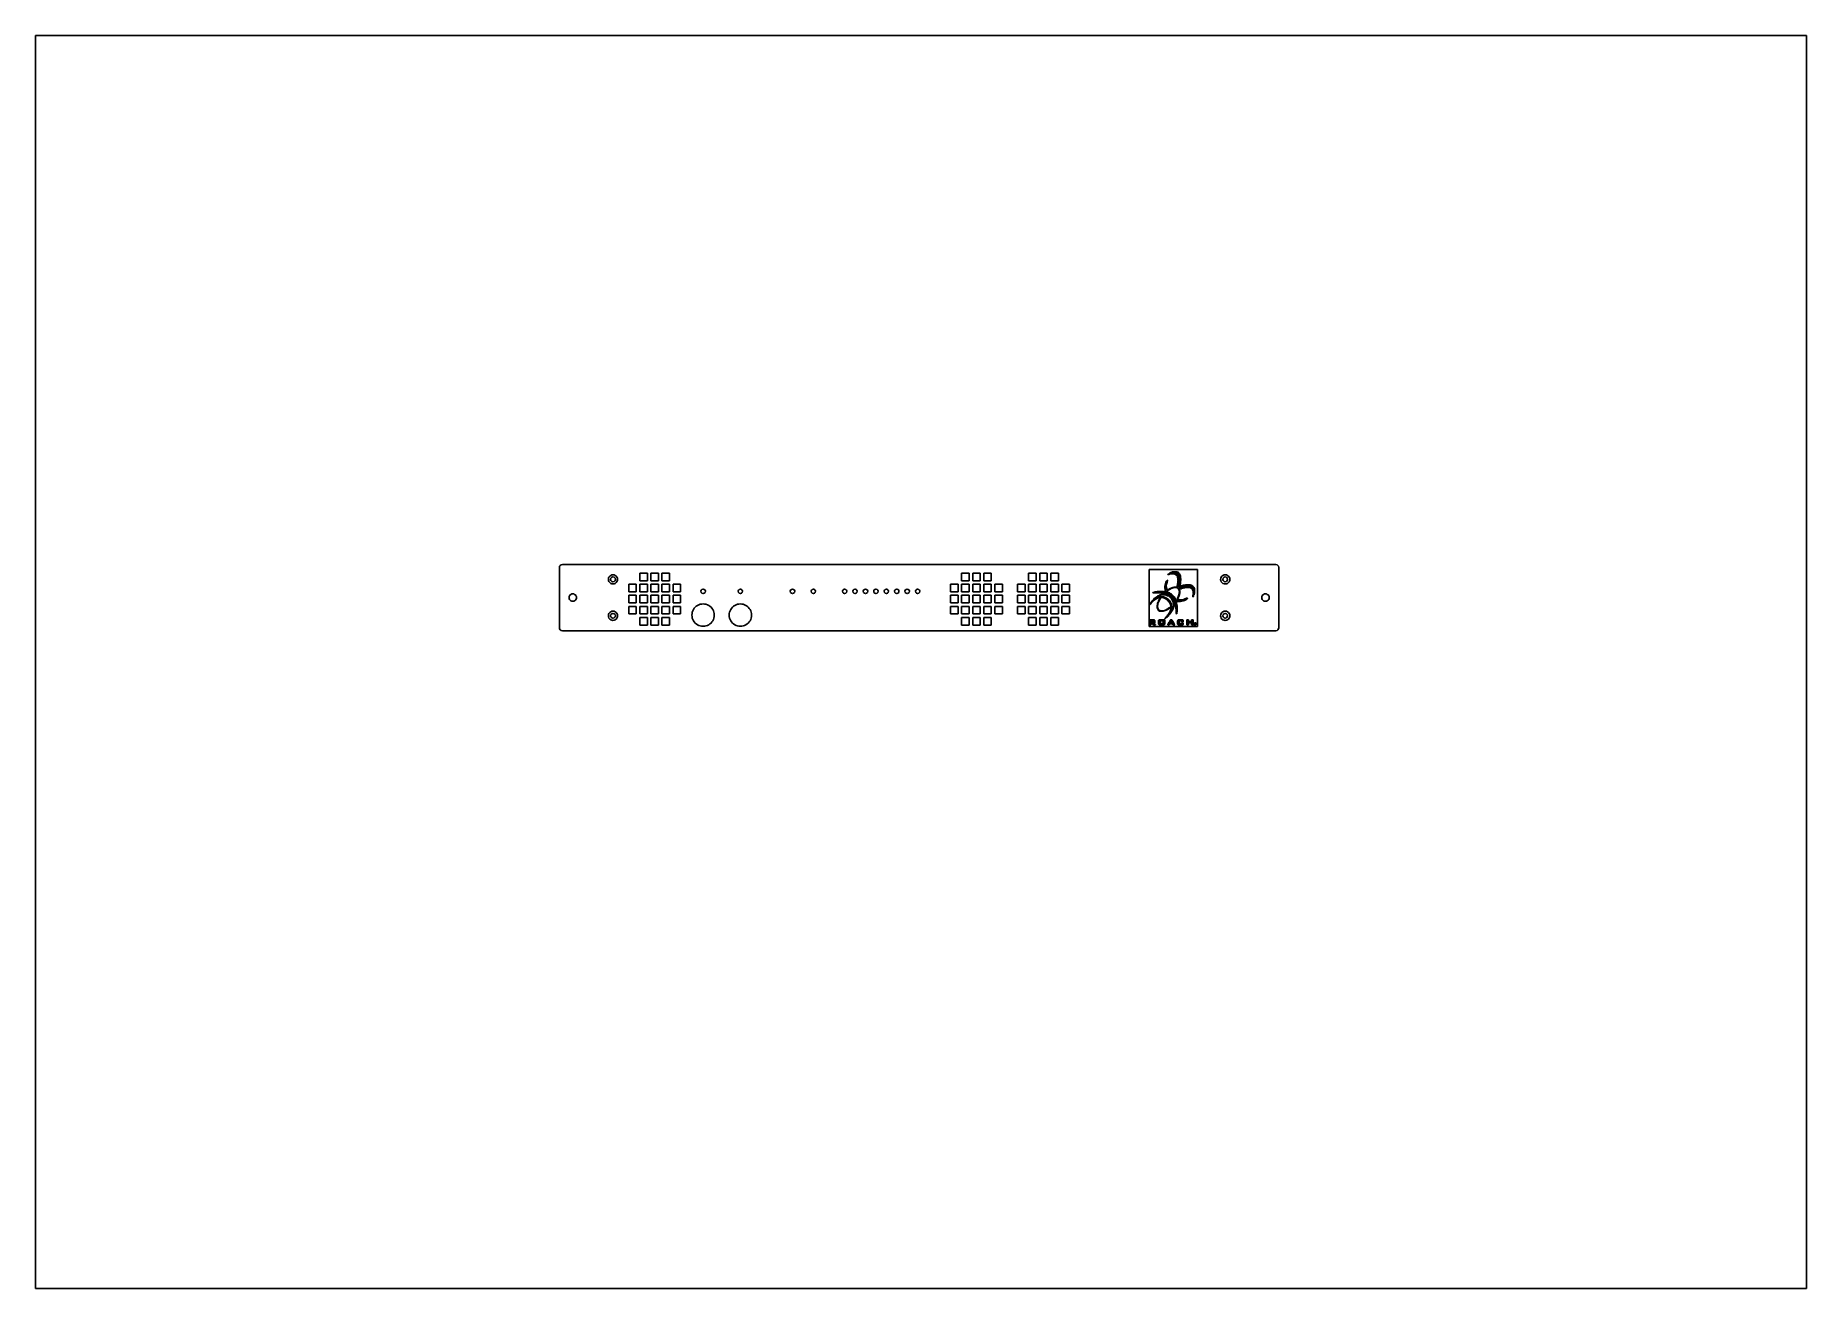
# Model space of a CAD drawing. Extents: x 0 to 1189, y 0 to 841.
import ezdxf

# ---------------------------------------------------------------- set-up
doc = ezdxf.new("R2010")
doc.units = 0
doc.layers.add('Base', color=7, linetype='CONTINUOUS')
doc.layers.add('Layer_1', color=7, linetype='CONTINUOUS')

msp = doc.modelspace()

# ---------------------------------------------------------------- linework, layer by layer
at = {"layer": 'Base', "color": 7}
for points in [[(-0.060857, -0.30511), (-0.060857, 840.694901)], [(-0.060857, 840.694901), (1188.939136, 840.694901)], [(1188.939136, -0.30511), (1188.939136, 840.694901)], [(351.66855, 483.655342), (351.66855, 443.205339)], [(832.668548, 485.655341), (353.668546, 485.655341)], [(389.268565, 475.660339), (389.268565, 475.660339)], [(390.768548, 475.660339), (390.768548, 475.660339)], [(405.688564, 474.750342), (405.688564, 479.830342)], [(405.688564, 479.830342), (410.768564, 479.830342)], [(410.768564, 479.830342), (410.768564, 474.750342)], [(413.128563, 479.830342), (413.128563, 474.750342)], [(418.208563, 479.830342), (413.128563, 479.830342)], [(418.208563, 474.750342), (418.208563, 479.830342)], [(420.568562, 479.830342), (420.568562, 474.750342)], [(425.648562, 479.830342), (420.568562, 479.830342)], [(425.648562, 474.750342), (425.648562, 479.830342)], [(621.688556, 479.830342), (626.768556, 479.830342)], [(621.688556, 474.750342), (621.688556, 479.830342)], [(626.768556, 479.830342), (626.768556, 474.750342)], [(634.208554, 479.830342), (629.128554, 479.830342)], [(629.128554, 479.830342), (629.128554, 474.750342)], [(634.208554, 474.750342), (634.208554, 479.830342)], [(641.648553, 479.830342), (636.568553, 479.830342)], [(636.568553, 479.830342), (636.568553, 474.750342)], [(641.648553, 474.750342), (641.648553, 479.830342)], [(666.68855, 479.830342), (671.76855, 479.830342)], [(666.68855, 474.750342), (666.68855, 479.830342)], [(671.76855, 479.830342), (671.76855, 474.750342)], [(679.208549, 479.830342), (674.128549, 479.830342)], [(674.128549, 479.830342), (674.128549, 474.750342)], [(679.208549, 474.750342), (679.208549, 479.830342)], [(686.648548, 479.830342), (681.568548, 479.830342)], [(681.568548, 479.830342), (681.568548, 474.750342)], [(686.648548, 474.750342), (686.648548, 479.830342)], [(800.268562, 475.655341), (800.268562, 475.655341)], [(801.768544, 475.655341), (801.768544, 475.655341)], [(834.668544, 443.205339), (834.668544, 483.655342)], [(398.248566, 472.39034), (398.248566, 467.31034)], [(403.328566, 472.39034), (398.248566, 472.39034)], [(398.248566, 467.31034), (403.328566, 467.31034)], [(398.248566, 464.950342), (398.248566, 459.870342)], [(403.328566, 464.950342), (398.248566, 464.950342)], [(403.328566, 467.31034), (403.328566, 472.39034)], [(403.328566, 459.870342), (403.328566, 464.950342)], [(410.768564, 474.750342), (405.688564, 474.750342)], [(405.688564, 472.39034), (405.688564, 467.31034)], [(410.768564, 472.39034), (405.688564, 472.39034)], [(405.688564, 467.31034), (410.768564, 467.31034)], [(405.688564, 464.950342), (405.688564, 459.870342)], [(410.768564, 464.950342), (405.688564, 464.950342)], [(410.768564, 467.31034), (410.768564, 472.39034)], [(410.768564, 459.870342), (410.768564, 464.950342)], [(413.128563, 474.750342), (418.208563, 474.750342)], [(413.128563, 472.39034), (413.128563, 467.31034)], [(418.208563, 472.39034), (413.128563, 472.39034)], [(413.128563, 467.31034), (418.208563, 467.31034)], [(413.128563, 464.950342), (413.128563, 459.870342)], [(418.208563, 464.950342), (413.128563, 464.950342)], [(418.208563, 467.31034), (418.208563, 472.39034)], [(418.208563, 459.870342), (418.208563, 464.950342)], [(420.568562, 474.750342), (425.648562, 474.750342)], [(420.568562, 472.39034), (420.568562, 467.31034)], [(425.648562, 472.39034), (420.568562, 472.39034)], [(420.568562, 467.31034), (425.648562, 467.31034)], [(420.568562, 464.950342), (420.568562, 459.870342)], [(425.648562, 464.950342), (420.568562, 464.950342)], [(425.648562, 467.31034), (425.648562, 472.39034)], [(425.648562, 459.870342), (425.648562, 464.950342)], [(428.00856, 472.39034), (428.00856, 467.31034)], [(433.08856, 472.39034), (428.00856, 472.39034)], [(428.00856, 467.31034), (433.08856, 467.31034)], [(428.00856, 464.950342), (428.00856, 459.870342)], [(433.08856, 464.950342), (428.00856, 464.950342)], [(433.08856, 467.31034), (433.08856, 472.39034)], [(433.08856, 459.870342), (433.08856, 464.950342)], [(449.668552, 467.65534), (449.668552, 467.65534)], [(474.668558, 467.65534), (474.668558, 467.65534)], [(509.668544, 467.65534), (509.668544, 467.65534)], [(523.668545, 467.65534), (523.668545, 467.65534)], [(544.668559, 467.65534), (544.668559, 467.65534)], [(551.668545, 467.65534), (551.668545, 467.65534)], [(558.668559, 467.65534), (558.668559, 467.65534)], [(565.668545, 467.65534), (565.668545, 467.65534)], [(572.66856, 467.65534), (572.66856, 467.65534)], [(579.668546, 467.65534), (579.668546, 467.65534)], [(586.66856, 467.65534), (586.66856, 467.65534)], [(593.668546, 467.65534), (593.668546, 467.65534)], [(619.328557, 472.39034), (614.248557, 472.39034)], [(614.248557, 472.39034), (614.248557, 467.31034)], [(614.248557, 467.31034), (619.328557, 467.31034)], [(619.328557, 464.950342), (614.248557, 464.950342)], [(614.248557, 464.950342), (614.248557, 459.870342)], [(619.328557, 467.31034), (619.328557, 472.39034)], [(619.328557, 459.870342), (619.328557, 464.950342)], [(626.768556, 474.750342), (621.688556, 474.750342)], [(626.768556, 472.39034), (621.688556, 472.39034)], [(621.688556, 472.39034), (621.688556, 467.31034)], [(621.688556, 467.31034), (626.768556, 467.31034)], [(626.768556, 464.950342), (621.688556, 464.950342)], [(621.688556, 464.950342), (621.688556, 459.870342)], [(626.768556, 467.31034), (626.768556, 472.39034)], [(626.768556, 459.870342), (626.768556, 464.950342)], [(629.128554, 474.750342), (634.208554, 474.750342)], [(634.208554, 472.39034), (629.128554, 472.39034)], [(629.128554, 472.39034), (629.128554, 467.31034)], [(629.128554, 467.31034), (634.208554, 467.31034)], [(634.208554, 464.950342), (629.128554, 464.950342)], [(629.128554, 464.950342), (629.128554, 459.870342)], [(634.208554, 467.31034), (634.208554, 472.39034)], [(634.208554, 459.870342), (634.208554, 464.950342)], [(636.568553, 474.750342), (641.648553, 474.750342)], [(641.648553, 472.39034), (636.568553, 472.39034)], [(636.568553, 472.39034), (636.568553, 467.31034)], [(636.568553, 467.31034), (641.648553, 467.31034)], [(641.648553, 464.950342), (636.568553, 464.950342)], [(636.568553, 464.950342), (636.568553, 459.870342)], [(641.648553, 467.31034), (641.648553, 472.39034)], [(641.648553, 459.870342), (641.648553, 464.950342)], [(649.088552, 472.39034), (644.008552, 472.39034)], [(644.008552, 472.39034), (644.008552, 467.31034)], [(644.008552, 467.31034), (649.088552, 467.31034)], [(649.088552, 464.950342), (644.008552, 464.950342)], [(644.008552, 464.950342), (644.008552, 459.870342)], [(649.088552, 467.31034), (649.088552, 472.39034)], [(649.088552, 459.870342), (649.088552, 464.950342)], [(664.328552, 472.39034), (659.248552, 472.39034)], [(659.248552, 472.39034), (659.248552, 467.31034)], [(659.248552, 467.31034), (664.328552, 467.31034)], [(664.328552, 464.950342), (659.248552, 464.950342)], [(659.248552, 464.950342), (659.248552, 459.870342)], [(664.328552, 467.31034), (664.328552, 472.39034)], [(664.328552, 459.870342), (664.328552, 464.950342)], [(671.76855, 474.750342), (666.68855, 474.750342)], [(671.76855, 472.39034), (666.68855, 472.39034)], [(666.68855, 472.39034), (666.68855, 467.31034)], [(666.68855, 467.31034), (671.76855, 467.31034)], [(671.76855, 464.950342), (666.68855, 464.950342)], [(666.68855, 464.950342), (666.68855, 459.870342)], [(671.76855, 467.31034), (671.76855, 472.39034)], [(671.76855, 459.870342), (671.76855, 464.950342)], [(674.128549, 474.750342), (679.208549, 474.750342)], [(679.208549, 472.39034), (674.128549, 472.39034)], [(674.128549, 472.39034), (674.128549, 467.31034)], [(674.128549, 467.31034), (679.208549, 467.31034)], [(679.208549, 464.950342), (674.128549, 464.950342)], [(674.128549, 464.950342), (674.128549, 459.870342)], [(679.208549, 467.31034), (679.208549, 472.39034)], [(679.208549, 459.870342), (679.208549, 464.950342)], [(681.568548, 474.750342), (686.648548, 474.750342)], [(686.648548, 472.39034), (681.568548, 472.39034)], [(681.568548, 472.39034), (681.568548, 467.31034)], [(681.568548, 467.31034), (686.648548, 467.31034)], [(686.648548, 464.950342), (681.568548, 464.950342)], [(681.568548, 464.950342), (681.568548, 459.870342)], [(686.648548, 467.31034), (686.648548, 472.39034)], [(686.648548, 459.870342), (686.648548, 464.950342)], [(694.088546, 472.39034), (689.008546, 472.39034)], [(689.008546, 472.39034), (689.008546, 467.31034)], [(689.008546, 467.31034), (694.088546, 467.31034)], [(694.088546, 464.950342), (689.008546, 464.950342)], [(689.008546, 464.950342), (689.008546, 459.870342)], [(694.088546, 467.31034), (694.088546, 472.39034)], [(694.088546, 459.870342), (694.088546, 464.950342)], [(363.168541, 463.430341), (363.168541, 463.430341)], [(398.248566, 459.870342), (403.328566, 459.870342)], [(398.248566, 457.51034), (398.248566, 452.43034)], [(403.328566, 457.51034), (398.248566, 457.51034)], [(398.248566, 452.43034), (403.328566, 452.43034)], [(403.328566, 452.43034), (403.328566, 457.51034)], [(405.688564, 459.870342), (410.768564, 459.870342)], [(405.688564, 457.51034), (405.688564, 452.43034)], [(410.768564, 457.51034), (405.688564, 457.51034)], [(405.688564, 452.43034), (410.768564, 452.43034)], [(410.768564, 452.43034), (410.768564, 457.51034)], [(413.128563, 459.870342), (418.208563, 459.870342)], [(413.128563, 457.51034), (413.128563, 452.43034)], [(418.208563, 457.51034), (413.128563, 457.51034)], [(413.128563, 452.43034), (418.208563, 452.43034)], [(418.208563, 452.43034), (418.208563, 457.51034)], [(420.568562, 459.870342), (425.648562, 459.870342)], [(420.568562, 457.51034), (420.568562, 452.43034)], [(425.648562, 457.51034), (420.568562, 457.51034)], [(420.568562, 452.43034), (425.648562, 452.43034)], [(425.648562, 452.43034), (425.648562, 457.51034)], [(428.00856, 459.870342), (433.08856, 459.870342)], [(428.00856, 457.51034), (428.00856, 452.43034)], [(433.08856, 457.51034), (428.00856, 457.51034)], [(428.00856, 452.43034), (433.08856, 452.43034)], [(433.08856, 452.43034), (433.08856, 457.51034)], [(614.248557, 459.870342), (619.328557, 459.870342)], [(619.328557, 457.51034), (614.248557, 457.51034)], [(614.248557, 457.51034), (614.248557, 452.43034)], [(614.248557, 452.43034), (619.328557, 452.43034)], [(619.328557, 452.43034), (619.328557, 457.51034)], [(621.688556, 459.870342), (626.768556, 459.870342)], [(626.768556, 457.51034), (621.688556, 457.51034)], [(621.688556, 457.51034), (621.688556, 452.43034)], [(621.688556, 452.43034), (626.768556, 452.43034)], [(626.768556, 452.43034), (626.768556, 457.51034)], [(629.128554, 459.870342), (634.208554, 459.870342)], [(634.208554, 457.51034), (629.128554, 457.51034)], [(629.128554, 457.51034), (629.128554, 452.43034)], [(629.128554, 452.43034), (634.208554, 452.43034)], [(634.208554, 452.43034), (634.208554, 457.51034)], [(636.568553, 459.870342), (641.648553, 459.870342)], [(641.648553, 457.51034), (636.568553, 457.51034)], [(636.568553, 457.51034), (636.568553, 452.43034)], [(636.568553, 452.43034), (641.648553, 452.43034)], [(641.648553, 452.43034), (641.648553, 457.51034)], [(644.008552, 459.870342), (649.088552, 459.870342)], [(649.088552, 457.51034), (644.008552, 457.51034)], [(644.008552, 457.51034), (644.008552, 452.43034)], [(644.008552, 452.43034), (649.088552, 452.43034)], [(649.088552, 452.43034), (649.088552, 457.51034)], [(659.248552, 459.870342), (664.328552, 459.870342)], [(664.328552, 457.51034), (659.248552, 457.51034)], [(659.248552, 457.51034), (659.248552, 452.43034)], [(659.248552, 452.43034), (664.328552, 452.43034)], [(664.328552, 452.43034), (664.328552, 457.51034)], [(666.68855, 459.870342), (671.76855, 459.870342)], [(671.76855, 457.51034), (666.68855, 457.51034)], [(666.68855, 457.51034), (666.68855, 452.43034)], [(666.68855, 452.43034), (671.76855, 452.43034)], [(671.76855, 452.43034), (671.76855, 457.51034)], [(674.128549, 459.870342), (679.208549, 459.870342)], [(679.208549, 457.51034), (674.128549, 457.51034)], [(674.128549, 457.51034), (674.128549, 452.43034)], [(674.128549, 452.43034), (679.208549, 452.43034)], [(679.208549, 452.43034), (679.208549, 457.51034)], [(681.568548, 459.870342), (686.648548, 459.870342)], [(686.648548, 457.51034), (681.568548, 457.51034)], [(681.568548, 457.51034), (681.568548, 452.43034)], [(681.568548, 452.43034), (686.648548, 452.43034)], [(686.648548, 452.43034), (686.648548, 457.51034)], [(689.008546, 459.870342), (694.088546, 459.870342)], [(694.088546, 457.51034), (689.008546, 457.51034)], [(689.008546, 457.51034), (689.008546, 452.43034)], [(689.008546, 452.43034), (694.088546, 452.43034)], [(694.088546, 452.43034), (694.088546, 457.51034)], [(828.168542, 463.430341), (828.168542, 463.430341)], [(353.668546, 441.205341), (832.668548, 441.205341)], [(389.268565, 451.20534), (389.268565, 451.20534)], [(390.768548, 451.20534), (390.768548, 451.20534)], [(405.688564, 450.070341), (405.688564, 444.990341)], [(410.768564, 450.070341), (405.688564, 450.070341)], [(405.688564, 444.990341), (410.768564, 444.990341)], [(410.768564, 444.990341), (410.768564, 450.070341)], [(413.128563, 450.070341), (413.128563, 444.990341)], [(418.208563, 450.070341), (413.128563, 450.070341)], [(413.128563, 444.990341), (418.208563, 444.990341)], [(418.208563, 444.990341), (418.208563, 450.070341)], [(420.568562, 450.070341), (420.568562, 444.990341)], [(425.648562, 450.070341), (420.568562, 450.070341)], [(420.568562, 444.990341), (425.648562, 444.990341)], [(425.648562, 444.990341), (425.648562, 450.070341)], [(455.668568, 451.655341), (455.668568, 451.655341)], [(480.668546, 451.65034), (480.668546, 451.65034)], [(626.768556, 450.070341), (621.688556, 450.070341)], [(621.688556, 450.070341), (621.688556, 444.990341)], [(621.688556, 444.990341), (626.768556, 444.990341)], [(626.768556, 444.990341), (626.768556, 450.070341)], [(634.208554, 450.070341), (629.128554, 450.070341)], [(629.128554, 450.070341), (629.128554, 444.990341)], [(629.128554, 444.990341), (634.208554, 444.990341)], [(634.208554, 444.990341), (634.208554, 450.070341)], [(641.648553, 450.070341), (636.568553, 450.070341)], [(636.568553, 450.070341), (636.568553, 444.990341)], [(636.568553, 444.990341), (641.648553, 444.990341)], [(641.648553, 444.990341), (641.648553, 450.070341)], [(671.76855, 450.070341), (666.68855, 450.070341)], [(666.68855, 450.070341), (666.68855, 444.990341)], [(666.68855, 444.990341), (671.76855, 444.990341)], [(671.76855, 444.990341), (671.76855, 450.070341)], [(679.208549, 450.070341), (674.128549, 450.070341)], [(674.128549, 450.070341), (674.128549, 444.990341)], [(674.128549, 444.990341), (679.208549, 444.990341)], [(679.208549, 444.990341), (679.208549, 450.070341)], [(686.648548, 450.070341), (681.568548, 450.070341)], [(681.568548, 450.070341), (681.568548, 444.990341)], [(681.568548, 444.990341), (686.648548, 444.990341)], [(686.648548, 444.990341), (686.648548, 450.070341)], [(800.268562, 451.20534), (800.268562, 451.20534)], [(801.768544, 451.20534), (801.768544, 451.20534)], [(-0.060857, -0.30511), (1188.939136, -0.30511)]]:
    msp.add_lwpolyline(points, dxfattribs=at)
for points in [[(353.668546, 485.655341), (352.563978, 485.655338), (351.668551, 484.759909), (351.66855, 483.655342)], [(386.118009, 478.346577), (385.158591, 477.792399), (384.56788, 476.768308), (384.568549, 475.660339)], [(384.568549, 475.660339), (384.56788, 474.55237), (385.158591, 473.528279), (386.118009, 472.974101)], [(386.868561, 477.045982), (386.373519, 476.760169), (386.06856, 476.231965), (386.06856, 475.660339)], [(386.06856, 475.660339), (386.06856, 475.088713), (386.373519, 474.560509), (386.868561, 474.274696)], [(389.219089, 478.346577), (388.259671, 478.900754), (387.077426, 478.900754), (386.118009, 478.346577)], [(388.468564, 477.045982), (387.973521, 477.331795), (387.363604, 477.331795), (386.868561, 477.045982)], [(389.268565, 475.660339), (389.268565, 476.231965), (388.963606, 476.760169), (388.468564, 477.045982)], [(388.468564, 474.274696), (388.963606, 474.560509), (389.268565, 475.088713), (389.268565, 475.660339)], [(390.768548, 475.660339), (390.769217, 476.768308), (390.178506, 477.792399), (389.219089, 478.346577)], [(389.219089, 472.974101), (390.178506, 473.528279), (390.769217, 474.55237), (390.768548, 475.660339)], [(797.118005, 478.341578), (796.158587, 477.787401), (795.567877, 476.76331), (795.568546, 475.655341)], [(795.568546, 475.655341), (795.567877, 474.547372), (796.158587, 473.523281), (797.118005, 472.969103)], [(797.868558, 477.040984), (797.373515, 476.755171), (797.068557, 476.226967), (797.068557, 475.655341)], [(797.068557, 475.655341), (797.068557, 475.083715), (797.373515, 474.555511), (797.868558, 474.269698)], [(800.219085, 478.341578), (799.259667, 478.895756), (798.077423, 478.895756), (797.118005, 478.341578)], [(799.46856, 477.040984), (798.973518, 477.326797), (798.3636, 477.326797), (797.868558, 477.040984)], [(800.268562, 475.655341), (800.268562, 476.226967), (799.963603, 476.755171), (799.46856, 477.040984)], [(799.46856, 474.269698), (799.963603, 474.555511), (800.268562, 475.083715), (800.268562, 475.655341)], [(801.768544, 475.655341), (801.769213, 476.76331), (801.178503, 477.787401), (800.219085, 478.341578)], [(800.219085, 472.969103), (801.178503, 473.523281), (801.769213, 474.547372), (801.768544, 475.655341)], [(834.668544, 483.655342), (834.668543, 484.759909), (833.773115, 485.655338), (832.668548, 485.655341)], [(359.417091, 465.599604), (358.64285, 465.151901), (358.166748, 464.324703), (358.168551, 463.430341)], [(361.920001, 465.599604), (361.145759, 466.047306), (360.191333, 466.047306), (359.417091, 465.599604)], [(363.168541, 463.430341), (363.170344, 464.324703), (362.694242, 465.151901), (361.920001, 465.599604)], [(386.118009, 472.974101), (387.077426, 472.419924), (388.259671, 472.419924), (389.219089, 472.974101)], [(386.868561, 474.274696), (387.363604, 473.988883), (387.973521, 473.988883), (388.468564, 474.274696)], [(447.417674, 468.956921), (446.953125, 468.688293), (446.667466, 468.191964), (446.668558, 467.65534)], [(446.668558, 467.65534), (446.667466, 467.118716), (446.953125, 466.622387), (447.417674, 466.353759)], [(448.919435, 468.956921), (448.454886, 469.225549), (447.882223, 469.225549), (447.417674, 468.956921)], [(447.417674, 466.353759), (447.882223, 466.085131), (448.454886, 466.085131), (448.919435, 466.353759)], [(449.668552, 467.65534), (449.669643, 468.191964), (449.383985, 468.688293), (448.919435, 468.956921)], [(448.919435, 466.353759), (449.383985, 466.622387), (449.669643, 467.118716), (449.668552, 467.65534)], [(472.41768, 468.956921), (471.953131, 468.688293), (471.667472, 468.191964), (471.668564, 467.65534)], [(471.668564, 467.65534), (471.667472, 467.118716), (471.953131, 466.622387), (472.41768, 466.353759)], [(473.919442, 468.956921), (473.454893, 469.225549), (472.882229, 469.225549), (472.41768, 468.956921)], [(472.41768, 466.353759), (472.882229, 466.085131), (473.454893, 466.085131), (473.919442, 466.353759)], [(474.668558, 467.65534), (474.66965, 468.191964), (474.383991, 468.688293), (473.919442, 468.956921)], [(473.919442, 466.353759), (474.383991, 466.622387), (474.66965, 467.118716), (474.668558, 467.65534)], [(507.417667, 468.956921), (506.953117, 468.688293), (506.667459, 468.191964), (506.66855, 467.65534)], [(506.66855, 467.65534), (506.667459, 467.118716), (506.953117, 466.622387), (507.417667, 466.353759)], [(508.919428, 468.956921), (508.454879, 469.225549), (507.882216, 469.225549), (507.417667, 468.956921)], [(507.417667, 466.353759), (507.882216, 466.085131), (508.454879, 466.085131), (508.919428, 466.353759)], [(509.668544, 467.65534), (509.669636, 468.191964), (509.383977, 468.688293), (508.919428, 468.956921)], [(508.919428, 466.353759), (509.383977, 466.622387), (509.669636, 467.118716), (509.668544, 467.65534)], [(521.417667, 468.956921), (520.953118, 468.688293), (520.667459, 468.191964), (520.668551, 467.65534)], [(520.668551, 467.65534), (520.667459, 467.118716), (520.953118, 466.622387), (521.417667, 466.353759)], [(522.919429, 468.956921), (522.454879, 469.225549), (521.882216, 469.225549), (521.417667, 468.956921)], [(521.417667, 466.353759), (521.882216, 466.085131), (522.454879, 466.085131), (522.919429, 466.353759)], [(523.668545, 467.65534), (523.669636, 468.191964), (523.383978, 468.688293), (522.919429, 468.956921)], [(522.919429, 466.353759), (523.383978, 466.622387), (523.669636, 467.118716), (523.668545, 467.65534)], [(542.417681, 468.956921), (541.953132, 468.688293), (541.667473, 468.191964), (541.668565, 467.65534)], [(541.668565, 467.65534), (541.667473, 467.118716), (541.953132, 466.622387), (542.417681, 466.353759)], [(543.919443, 468.956921), (543.454894, 469.225549), (542.88223, 469.225549), (542.417681, 468.956921)], [(542.417681, 466.353759), (542.88223, 466.085131), (543.454894, 466.085131), (543.919443, 466.353759)], [(544.668559, 467.65534), (544.669651, 468.191964), (544.383992, 468.688293), (543.919443, 468.956921)], [(543.919443, 466.353759), (544.383992, 466.622387), (544.669651, 467.118716), (544.668559, 467.65534)], [(549.417667, 468.956921), (548.953118, 468.688293), (548.667459, 468.191964), (548.668551, 467.65534)], [(548.668551, 467.65534), (548.667459, 467.118716), (548.953118, 466.622387), (549.417667, 466.353759)], [(550.919429, 468.956921), (550.45488, 469.225549), (549.882216, 469.225549), (549.417667, 468.956921)], [(549.417667, 466.353759), (549.882216, 466.085131), (550.45488, 466.085131), (550.919429, 466.353759)], [(551.668545, 467.65534), (551.669637, 468.191964), (551.383978, 468.688293), (550.919429, 468.956921)], [(550.919429, 466.353759), (551.383978, 466.622387), (551.669637, 467.118716), (551.668545, 467.65534)], [(556.417681, 468.956921), (555.953132, 468.688293), (555.667474, 468.191964), (555.668565, 467.65534)], [(555.668565, 467.65534), (555.667474, 467.118716), (555.953132, 466.622387), (556.417681, 466.353759)], [(557.919443, 468.956921), (557.454894, 469.225549), (556.882231, 469.225549), (556.417681, 468.956921)], [(556.417681, 466.353759), (556.882231, 466.085131), (557.454894, 466.085131), (557.919443, 466.353759)], [(558.668559, 467.65534), (558.669651, 468.191964), (558.383992, 468.688293), (557.919443, 468.956921)], [(557.919443, 466.353759), (558.383992, 466.622387), (558.669651, 467.118716), (558.668559, 467.65534)], [(563.417667, 468.956921), (562.953118, 468.688293), (562.66746, 468.191964), (562.668551, 467.65534)], [(562.668551, 467.65534), (562.66746, 467.118716), (562.953118, 466.622387), (563.417667, 466.353759)], [(564.919429, 468.956921), (564.45488, 469.225549), (563.882217, 469.225549), (563.417667, 468.956921)], [(563.417667, 466.353759), (563.882217, 466.085131), (564.45488, 466.085131), (564.919429, 466.353759)], [(565.668545, 467.65534), (565.669637, 468.191964), (565.383978, 468.688293), (564.919429, 468.956921)], [(564.919429, 466.353759), (565.383978, 466.622387), (565.669637, 467.118716), (565.668545, 467.65534)], [(570.417682, 468.956921), (569.953133, 468.688293), (569.667474, 468.191964), (569.668566, 467.65534)], [(569.668566, 467.65534), (569.667474, 467.118716), (569.953133, 466.622387), (570.417682, 466.353759)], [(571.919443, 468.956921), (571.454894, 469.225549), (570.882231, 469.225549), (570.417682, 468.956921)], [(570.417682, 466.353759), (570.882231, 466.085131), (571.454894, 466.085131), (571.919443, 466.353759)], [(572.66856, 467.65534), (572.669651, 468.191964), (572.383993, 468.688293), (571.919443, 468.956921)], [(571.919443, 466.353759), (572.383993, 466.622387), (572.669651, 467.118716), (572.66856, 467.65534)], [(577.417668, 468.956921), (576.953119, 468.688293), (576.66746, 468.191964), (576.668552, 467.65534)], [(576.668552, 467.65534), (576.66746, 467.118716), (576.953119, 466.622387), (577.417668, 466.353759)], [(578.919429, 468.956921), (578.45488, 469.225549), (577.882217, 469.225549), (577.417668, 468.956921)], [(577.417668, 466.353759), (577.882217, 466.085131), (578.45488, 466.085131), (578.919429, 466.353759)], [(579.668546, 467.65534), (579.669637, 468.191964), (579.383979, 468.688293), (578.919429, 468.956921)], [(578.919429, 466.353759), (579.383979, 466.622387), (579.669637, 467.118716), (579.668546, 467.65534)], [(584.417682, 468.956921), (583.953133, 468.688293), (583.667474, 468.191964), (583.668566, 467.65534)], [(583.668566, 467.65534), (583.667474, 467.118716), (583.953133, 466.622387), (584.417682, 466.353759)], [(585.919444, 468.956921), (585.454894, 469.225549), (584.882231, 469.225549), (584.417682, 468.956921)], [(584.417682, 466.353759), (584.882231, 466.085131), (585.454894, 466.085131), (585.919444, 466.353759)], [(586.66856, 467.65534), (586.669652, 468.191964), (586.383993, 468.688293), (585.919444, 468.956921)], [(585.919444, 466.353759), (586.383993, 466.622387), (586.669652, 467.118716), (586.66856, 467.65534)], [(591.417668, 468.956921), (590.953119, 468.688293), (590.66746, 468.191964), (590.668552, 467.65534)], [(590.668552, 467.65534), (590.66746, 467.118716), (590.953119, 466.622387), (591.417668, 466.353759)], [(592.91943, 468.956921), (592.45488, 469.225549), (591.882217, 469.225549), (591.417668, 468.956921)], [(591.417668, 466.353759), (591.882217, 466.085131), (592.45488, 466.085131), (592.91943, 466.353759)], [(593.668546, 467.65534), (593.669638, 468.191964), (593.383979, 468.688293), (592.91943, 468.956921)], [(592.91943, 466.353759), (593.383979, 466.622387), (593.669638, 467.118716), (593.668546, 467.65534)], [(797.118005, 472.969103), (798.077423, 472.414926), (799.259667, 472.414926), (800.219085, 472.969103)], [(797.868558, 474.269698), (798.3636, 473.983885), (798.973518, 473.983885), (799.46856, 474.269698)], [(824.417093, 465.599604), (823.642851, 465.151901), (823.166749, 464.324703), (823.168552, 463.430341)], [(826.920002, 465.599604), (826.14576, 466.047306), (825.191334, 466.047306), (824.417093, 465.599604)], [(828.168542, 463.430341), (828.170345, 464.324703), (827.694244, 465.151901), (826.920002, 465.599604)], [(358.168551, 463.430341), (358.166748, 462.535978), (358.64285, 461.70878), (359.417091, 461.261078)], [(359.417091, 461.261078), (360.191333, 460.813375), (361.145759, 460.813375), (361.920001, 461.261078)], [(361.920001, 461.261078), (362.694242, 461.70878), (363.170344, 462.535978), (363.168541, 463.430341)], [(386.118009, 453.891578), (385.158591, 453.337401), (384.56788, 452.313309), (384.568549, 451.20534)], [(386.868561, 452.590983), (386.373519, 452.30517), (386.06856, 451.776966), (386.06856, 451.20534)], [(389.219089, 453.891578), (388.259671, 454.445755), (387.077426, 454.445755), (386.118009, 453.891578)], [(388.468564, 452.590983), (387.973521, 452.876796), (387.363604, 452.876796), (386.868561, 452.590983)], [(389.268565, 451.20534), (389.268565, 451.776966), (388.963606, 452.30517), (388.468564, 452.590983)], [(390.768548, 451.20534), (390.769217, 452.313309), (390.178506, 453.337401), (389.219089, 453.891578)], [(444.418548, 458.150543), (442.098035, 456.810795), (440.668541, 454.334838), (440.668541, 451.655341)], [(451.918561, 458.150543), (449.598049, 459.490292), (446.73906, 459.490292), (444.418548, 458.150543)], [(455.668568, 451.655341), (455.668568, 454.334838), (454.239074, 456.810795), (451.918561, 458.150543)], [(469.417518, 458.1485), (467.096487, 456.807962), (465.667274, 454.33068), (465.668548, 451.65034)], [(476.919576, 458.1485), (474.598545, 459.489038), (471.738549, 459.489038), (469.417518, 458.1485)], [(480.668546, 451.65034), (480.66982, 454.33068), (479.240606, 456.807962), (476.919576, 458.1485)], [(797.118005, 453.891578), (796.158587, 453.337401), (795.567877, 452.313309), (795.568546, 451.20534)], [(797.868558, 452.590983), (797.373515, 452.30517), (797.068557, 451.776966), (797.068557, 451.20534)], [(800.219085, 453.891578), (799.259667, 454.445755), (798.077423, 454.445755), (797.118005, 453.891578)], [(799.46856, 452.590983), (798.973518, 452.876796), (798.3636, 452.876796), (797.868558, 452.590983)], [(800.268562, 451.20534), (800.268562, 451.776966), (799.963603, 452.30517), (799.46856, 452.590983)], [(801.768544, 451.20534), (801.769213, 452.313309), (801.178503, 453.337401), (800.219085, 453.891578)], [(823.168552, 463.430341), (823.166749, 462.535978), (823.642851, 461.70878), (824.417093, 461.261078)], [(824.417093, 461.261078), (825.191334, 460.813375), (826.14576, 460.813375), (826.920002, 461.261078)], [(826.920002, 461.261078), (827.694244, 461.70878), (828.170345, 462.535978), (828.168542, 463.430341)], [(351.66855, 443.205339), (351.668551, 442.100772), (352.563978, 441.205343), (353.668546, 441.205341)], [(384.568549, 451.20534), (384.56788, 450.097372), (385.158591, 449.07328), (386.118009, 448.519103)], [(386.06856, 451.20534), (386.06856, 450.633715), (386.373519, 450.105511), (386.868561, 449.819698)], [(386.118009, 448.519103), (387.077426, 447.964925), (388.259671, 447.964925), (389.219089, 448.519103)], [(386.868561, 449.819698), (387.363604, 449.533885), (387.973521, 449.533885), (388.468564, 449.819698)], [(388.468564, 449.819698), (388.963606, 450.105511), (389.268565, 450.633715), (389.268565, 451.20534)], [(389.219089, 448.519103), (390.178506, 449.07328), (390.769217, 450.097372), (390.768548, 451.20534)], [(440.668541, 451.655341), (440.668541, 448.975844), (442.098035, 446.499887), (444.418548, 445.160138)], [(444.418548, 445.160138), (446.73906, 443.82039), (449.598049, 443.82039), (451.918561, 445.160138)], [(451.918561, 445.160138), (454.239074, 446.499887), (455.668568, 448.975844), (455.668568, 451.655341)], [(465.668548, 451.65034), (465.667274, 448.969999), (467.096487, 446.492718), (469.417518, 445.15218)], [(469.417518, 445.15218), (471.738549, 443.811642), (474.598545, 443.811642), (476.919576, 445.15218)], [(476.919576, 445.15218), (479.240606, 446.492718), (480.66982, 448.969999), (480.668546, 451.65034)], [(795.568546, 451.20534), (795.567877, 450.097372), (796.158587, 449.07328), (797.118005, 448.519103)], [(797.068557, 451.20534), (797.068557, 450.633714), (797.373515, 450.10551), (797.868558, 449.819697)], [(797.118005, 448.519103), (798.077423, 447.964925), (799.259667, 447.964925), (800.219085, 448.519103)], [(797.868558, 449.819697), (798.3636, 449.533884), (798.973518, 449.533884), (799.46856, 449.819697)], [(799.46856, 449.819697), (799.963603, 450.10551), (800.268562, 450.633714), (800.268562, 451.20534)], [(800.219085, 448.519103), (801.178503, 449.07328), (801.769213, 450.097372), (801.768544, 451.20534)], [(832.668548, 441.205341), (833.773115, 441.205343), (834.668543, 442.100772), (834.668544, 443.205339)]]:
    msp.add_open_spline(points, degree=3, dxfattribs=at)
at = {"layer": 'Layer_1', "color": 7}
for points in [[(747.701663, 482.204446), (780.012988, 482.204446), (780.012988, 444.104446), (778.957695, 444.104446)], [(777.531226, 444.104446), (747.701663, 444.104446), (747.701663, 482.204446), (747.701663, 482.204446)], [(762.410859, 479.739874), (762.410859, 479.739874)], [(763.983975, 480.731316), (763.983975, 480.731316)], [(765.418513, 479.294672), (765.418513, 479.294672)], [(766.535552, 480.236297), (766.535552, 480.236297)], [(753.772052, 467.485427), (753.772052, 467.485427)], [(753.840814, 467.258791), (753.840814, 467.258791)], [(756.001919, 463.711913), (756.001919, 463.711913)], [(756.081908, 465.188902), (756.081908, 465.188902)], [(756.578331, 465.519733), (756.578331, 465.519733)], [(759.173762, 473.686324), (759.173762, 473.686324)], [(759.784555, 475.176294), (759.784555, 475.176294)], [(771.582925, 470.490626), (771.582925, 470.490626)], [(772.780303, 471.971123), (772.780303, 471.971123)], [(772.916425, 471.731858), (772.916425, 471.731858)], [(773.518447, 471.409446), (773.518447, 471.409446)], [(777.284593, 470.302231), (777.284593, 470.302231)], [(755.497428, 463.429847), (755.497428, 463.429847)], [(762.334027, 458.400366), (762.334027, 458.400366)], [(747.734641, 448.462441), (747.734641, 448.462441)], [(747.988991, 448.272643), (747.988991, 448.272643)], [(748.443665, 447.938654), (748.443665, 447.938654)], [(748.727135, 447.719035), (748.727135, 447.719035)], [(754.277947, 448.442794), (754.277947, 448.442794)], [(754.623864, 447.899361), (754.623864, 447.899361)], [(754.730867, 448.261065), (754.730867, 448.261065)], [(754.899265, 447.720438), (754.899265, 447.720438)], [(761.798662, 448.32246), (761.798662, 448.32246)], [(761.907419, 446.631466), (761.907419, 446.631466)], [(762.164226, 448.271239), (762.164226, 448.271239)], [(762.223867, 447.872347), (762.223867, 447.872347)], [(766.743944, 448.106701), (766.743944, 448.106701)], [(767.256856, 448.192654), (767.256856, 448.192654)], [(772.97782, 448.449811), (772.97782, 448.449811)], [(773.25322, 448.27159), (773.25322, 448.27159)], [(778.957695, 444.104446), (777.531226, 444.104446)], [(778.067292, 446.330806), (778.067292, 446.330806)]]:
    msp.add_lwpolyline(points, dxfattribs=at)
for points in [[(760.250806, 478.864206), (760.250455, 478.923846), (760.246596, 478.983487), (760.251859, 479.043128)], [(760.921941, 479.014009), (760.704428, 478.941388), (760.484458, 478.856136), (760.250806, 478.864206)], [(760.251859, 479.043128), (760.302027, 479.149429), (760.434991, 479.161357), (760.532872, 479.201352)], [(760.532872, 479.201352), (761.147173, 479.418164), (761.776209, 479.592175), (762.410859, 479.739874)], [(762.929383, 479.457106), (762.249828, 479.365189), (761.570975, 479.239592), (760.921941, 479.014009)], [(761.393806, 479.794603), (761.392403, 479.891432), (761.377668, 480.025449), (761.500458, 480.053164)], [(762.361041, 480.023344), (762.044243, 479.929672), (761.7299, 479.785482), (761.393806, 479.794603)], [(761.500458, 480.053164), (762.310522, 480.336283), (763.132162, 480.60607), (763.983975, 480.731316)], [(763.934157, 480.360841), (763.400196, 480.299095), (762.87711, 480.168938), (762.361041, 480.023344)], [(762.410859, 479.739874), (762.858867, 479.82267), (763.311436, 479.912833), (763.769618, 479.89494)], [(763.875568, 479.45886), (763.560173, 479.464123), (763.244428, 479.466228), (762.929383, 479.457106)], [(763.769618, 479.89494), (764.052737, 479.886871), (764.340066, 479.919498), (764.619676, 479.859857)], [(764.85824, 479.220998), (764.542494, 479.339578), (764.21061, 479.419918), (763.875568, 479.45886)], [(764.576524, 480.391363), (764.362168, 480.390661), (764.145707, 480.404694), (763.934157, 480.360841)], [(763.983975, 480.731316), (764.238676, 480.76675), (764.493729, 480.815866), (764.751939, 480.808849)], [(766.922516, 479.567968), (766.293129, 480.141924), (765.422372, 480.426446), (764.576524, 480.391363)], [(764.619676, 479.859857), (764.986994, 479.790744), (765.356767, 479.703037), (765.690055, 479.529026)], [(764.751939, 480.808849), (764.974364, 480.806043), (765.196439, 480.807797), (765.418864, 480.808849)], [(765.741977, 478.668794), (765.478856, 478.897183), (765.186966, 479.099612), (764.85824, 479.220998)], [(765.418513, 479.294672), (765.707245, 479.191178), (765.947914, 478.986996), (766.155955, 478.766324)], [(765.832491, 479.005239), (765.707596, 479.119609), (765.553933, 479.194686), (765.418513, 479.294672)], [(765.418864, 480.808849), (765.706544, 480.812708), (765.986154, 480.734123), (766.26401, 480.668518)], [(765.690055, 479.529026), (765.943704, 479.38238), (766.171041, 479.194686), (766.392765, 479.004888)], [(766.289621, 477.990642), (766.120872, 478.22675), (765.969314, 478.482855), (765.741977, 478.668794)], [(766.430654, 478.374799), (766.256643, 478.607048), (766.0479, 478.81123), (765.832491, 479.005239)], [(766.155955, 478.766324), (766.374872, 478.545302), (766.555549, 478.284987), (766.686057, 478.002219)], [(766.26401, 480.668518), (766.609226, 480.589932), (766.929883, 480.421885), (767.207389, 480.204371)], [(766.909184, 475.944258), (766.813759, 476.65188), (766.66606, 477.373534), (766.289621, 477.990642)], [(766.392765, 479.004888), (766.519414, 478.837893), (766.655886, 478.677915), (766.776571, 478.50636)], [(767.213353, 475.786385), (767.143538, 476.688717), (766.941461, 477.612449), (766.430654, 478.374799)], [(766.535552, 480.236297), (767.012679, 480.042288), (767.387715, 479.655324), (767.671535, 479.234681)], [(766.939356, 479.97107), (766.813759, 480.073161), (766.662552, 480.136661), (766.535552, 480.236297)], [(766.686057, 478.002219), (767.107403, 477.18128), (767.281414, 476.252637), (767.321759, 475.337324)], [(766.776571, 478.50636), (766.894099, 478.29446), (767.036535, 478.094136), (767.112314, 477.861888)], [(766.961107, 475.265404), (766.908132, 475.488532), (766.950582, 475.719728), (766.909184, 475.944258)], [(767.900626, 477.77804), (767.729422, 478.442509), (767.41964, 479.085929), (766.922516, 479.567968)], [(767.819936, 478.880344), (767.63119, 479.317125), (767.287729, 479.658131), (766.939356, 479.97107)], [(767.112314, 477.861888), (767.208441, 477.577015), (767.331231, 477.29986), (767.387013, 477.003059)], [(767.207389, 480.204371), (767.353334, 480.081932), (767.51682, 479.975982), (767.629085, 479.81846)], [(767.218265, 474.3108), (767.213353, 474.802661), (767.220019, 475.294523), (767.213353, 475.786385)], [(767.387013, 477.003059), (767.464897, 476.663457), (767.518223, 476.318592), (767.549096, 475.971974)], [(767.549096, 475.971974), (767.604527, 475.742181), (767.560673, 475.503968), (767.605579, 475.273123)], [(767.629085, 479.81846), (767.85572, 479.543761), (768.065516, 479.25117), (768.210057, 478.924197)], [(767.671535, 479.234681), (767.836776, 478.932266), (768.011839, 478.629852), (768.102002, 478.29446)], [(768.239176, 477.618062), (768.170063, 478.058703), (768.026223, 478.48496), (767.819936, 478.880344)], [(768.072182, 476.764846), (768.022013, 477.103747), (768.004472, 477.449313), (767.900626, 477.77804)], [(768.05043, 474.828623), (768.107615, 475.091043), (768.050781, 475.362233), (768.103756, 475.625004)], [(768.101651, 476.221062), (768.065867, 476.400686), (768.087267, 476.583819), (768.072182, 476.764846)], [(768.103756, 475.625004), (768.140242, 475.821468), (768.13919, 476.024949), (768.101651, 476.221062)], [(768.102002, 478.29446), (768.280925, 477.819438), (768.369684, 477.3167), (768.426869, 476.813962)], [(768.210057, 478.924197), (768.350038, 478.567054), (768.492124, 478.206051), (768.557027, 477.826103)], [(768.368281, 476.73257), (768.334952, 477.02902), (768.310044, 477.327225), (768.239176, 477.618062)], [(768.372491, 475.258037), (768.366527, 475.749548), (768.376701, 476.24141), (768.368281, 476.73257)], [(768.426869, 476.813962), (768.46932, 476.628374), (768.449323, 476.437172), (768.475284, 476.24983)], [(768.475284, 476.24983), (768.523347, 475.980393), (768.495983, 475.705344), (768.501947, 475.433451)], [(768.557027, 477.826103), (768.589654, 477.630341), (768.639823, 477.438087), (768.669994, 477.241623)], [(768.669994, 477.241623), (768.696657, 477.098485), (768.687535, 476.950786), (768.720864, 476.807998)], [(768.720864, 476.807998), (768.764367, 476.613288), (768.7149, 476.411562), (768.758052, 476.216501)], [(768.789626, 475.88988), (768.773488, 475.491338), (768.820148, 475.088587), (768.751035, 474.693203)], [(768.758052, 476.216501), (768.780856, 476.109498), (768.793836, 476.00004), (768.789626, 475.88988)], [(750.147991, 466.570115), (750.148693, 466.635018), (750.146939, 466.69957), (750.149044, 466.763772)], [(751.014538, 466.60204), (750.729665, 466.540294), (750.436723, 466.57643), (750.147991, 466.570115)], [(750.149044, 466.763772), (750.254292, 466.837095), (750.386204, 466.846918), (750.504784, 466.887264)], [(750.504784, 466.887264), (750.9135, 467.016018), (751.334845, 467.09741), (751.749174, 467.206167)], [(751.862842, 466.635018), (751.581828, 466.587305), (751.295552, 466.643789), (751.014538, 466.60204)], [(751.444303, 466.848673), (752.231914, 467.04233), (753.032154, 467.196344), (753.840814, 467.258791)], [(752.085618, 466.885159), (751.873367, 466.855689), (751.659361, 466.825167), (751.444303, 466.848673)], [(751.54464, 462.713805), (752.2684, 463.378977), (753.076008, 463.952581), (753.943256, 464.415675)], [(751.749174, 467.206167), (752.256823, 467.30054), (752.763419, 467.409999), (753.28019, 467.44017)], [(752.43785, 466.659576), (752.245947, 466.659225), (752.05229, 466.671153), (751.862842, 466.635018)], [(754.26216, 466.889018), (753.536646, 466.883405), (752.811132, 466.892526), (752.085618, 466.885159)], [(752.223845, 463.687004), (752.538187, 463.912938), (752.845864, 464.151852), (753.18687, 464.337791)], [(753.946414, 466.659576), (753.443676, 466.659576), (752.940588, 466.659225), (752.43785, 466.659576)], [(755.488657, 463.943109), (754.505635, 463.853297), (753.54682, 463.551584), (752.672204, 463.09691)], [(753.18687, 464.337791), (753.513491, 464.548639), (753.86853, 464.708968), (754.214447, 464.884383)], [(753.28019, 467.44017), (753.444729, 467.448941), (753.606461, 467.49104), (753.772052, 467.485427)], [(753.772052, 467.485427), (753.949221, 467.478059), (754.119372, 467.539454), (754.29619, 467.535595)], [(753.840814, 467.258791), (754.354077, 467.307907), (754.869795, 467.285104), (755.384812, 467.289664)], [(753.943256, 464.415675), (754.232339, 464.552849), (754.509845, 464.717037), (754.817872, 464.812112)], [(754.587729, 466.632913), (754.376179, 466.672907), (754.160419, 466.658523), (753.946414, 466.659576)], [(754.214447, 464.884383), (754.446345, 464.979457), (754.678243, 465.074883), (754.911544, 465.166098)], [(754.965221, 466.841656), (754.728411, 466.828325), (754.498268, 466.898841), (754.26216, 466.889018)], [(754.29619, 467.535595), (754.787701, 467.534543), (755.279212, 467.532438), (755.770723, 467.536297)], [(755.211853, 466.57643), (755.006618, 466.623441), (754.795419, 466.608004), (754.587729, 466.632913)], [(754.817872, 464.812112), (755.22308, 464.986825), (755.651442, 465.095932), (756.081908, 465.188902)], [(754.911544, 465.166098), (755.45603, 465.328532), (756.00648, 465.494825), (756.578331, 465.519733)], [(757.750801, 466.35646), (756.841102, 466.606952), (755.908248, 466.790435), (754.965221, 466.841656)], [(757.429792, 466.151225), (756.703226, 466.354004), (755.960522, 466.489775), (755.211853, 466.57643)], [(755.338853, 463.671919), (755.555665, 463.7277), (755.780897, 463.695775), (756.001919, 463.711913)], [(755.384812, 467.289664), (756.309947, 467.312117), (757.227715, 467.150034), (758.124784, 466.938485)], [(756.578682, 463.943811), (756.215223, 463.942758), (755.852116, 463.945214), (755.488657, 463.943109)], [(755.770723, 467.536297), (755.995955, 467.545068), (756.213469, 467.469639), (756.439052, 467.483322)], [(756.001919, 463.711913), (756.201541, 463.709808), (756.401864, 463.709808), (756.601135, 463.694021)], [(756.081908, 465.188902), (756.62043, 465.293449), (757.171232, 465.368877), (757.719577, 465.305377)], [(756.439052, 467.483322), (756.705331, 467.456308), (756.971259, 467.422628), (757.237889, 467.397369)], [(756.578331, 465.519733), (757.020726, 465.56078), (757.468033, 465.566744), (757.910428, 465.52254)], [(757.984803, 463.655079), (757.528726, 463.80383), (757.057914, 463.91364), (756.578682, 463.943811)], [(757.237889, 467.397369), (757.840964, 467.286507), (758.44474, 467.167576), (759.028168, 466.975673)], [(758.366856, 465.858985), (758.067248, 465.994755), (757.742732, 466.055449), (757.429792, 466.151225)], [(757.719577, 465.305377), (758.131099, 465.247841), (758.547182, 465.19662), (758.94432, 465.067866)], [(758.396676, 466.160347), (758.18232, 466.228758), (757.962701, 466.28033), (757.750801, 466.35646)], [(757.910428, 465.52254), (758.221262, 465.51412), (758.528939, 465.460443), (758.82995, 465.383612)], [(758.124784, 466.938485), (758.650676, 466.790435), (759.183936, 466.65712), (759.68527, 466.4368)], [(758.216701, 469.784407), (758.208983, 470.205753), (758.213193, 470.6278), (758.214947, 471.049496)], [(758.214947, 471.049496), (758.255994, 471.363487), (758.260906, 471.681689), (758.333176, 471.99112)], [(758.298093, 469.009427), (758.248977, 469.265532), (758.260906, 469.527601), (758.216701, 469.784407)], [(758.547883, 467.718728), (758.41948, 468.139371), (758.374574, 468.577907), (758.298093, 469.009427)], [(758.333176, 471.99112), (758.430005, 472.634891), (758.627171, 473.261471), (758.896958, 473.852968)], [(760.11258, 465.077338), (759.542834, 465.363965), (758.96993, 465.648137), (758.366856, 465.858985)], [(759.676499, 465.622175), (759.268486, 465.843197), (758.829248, 465.995808), (758.396676, 466.160347)], [(758.537709, 469.571805), (758.480524, 469.873869), (758.505784, 470.181545), (758.501574, 470.486766)], [(758.501574, 470.486766), (758.504732, 470.736206), (758.483682, 470.98775), (758.52964, 471.234733)], [(758.52964, 471.234733), (758.57174, 471.754661), (758.683654, 472.266871), (758.826441, 472.767855)], [(758.672778, 468.580012), (758.617348, 468.90909), (758.551743, 469.237465), (758.537709, 469.571805)], [(758.589632, 467.181609), (758.616295, 467.361584), (758.607875, 467.54612), (758.547883, 467.718728)], [(760.441306, 466.596778), (759.848055, 466.853584), (759.237613, 467.108286), (758.589632, 467.181609)], [(758.917306, 467.419471), (758.861174, 467.811697), (758.738734, 468.189891), (758.672778, 468.580012)], [(758.776975, 471.41962), (758.735226, 471.23754), (758.785044, 471.055109), (758.806795, 470.874432)], [(758.84293, 472.040236), (758.798024, 471.835703), (758.827845, 471.623452), (758.776975, 471.41962)], [(758.806795, 470.874432), (758.807497, 470.333805), (758.98256, 469.814929), (759.162535, 469.31149)], [(758.826441, 472.767855), (758.894151, 473.090617), (759.055533, 473.381103), (759.173762, 473.686324)], [(758.82995, 465.383612), (759.313041, 465.287485), (759.765961, 465.091372), (760.217127, 464.90017)], [(759.455477, 474.168714), (759.244629, 473.461092), (758.950986, 472.774521), (758.84293, 472.040236)], [(758.896958, 473.852968), (759.10114, 474.253614), (759.320408, 474.651454), (759.606685, 475.000529)], [(760.154679, 467.045838), (759.748419, 467.188976), (759.340055, 467.332115), (758.917306, 467.419471)], [(758.94432, 465.067866), (759.307428, 464.972441), (759.649836, 464.815971), (759.996806, 464.675289)], [(759.109911, 471.781675), (759.093071, 471.552233), (759.015889, 471.324545), (759.061497, 471.093349)], [(759.028168, 466.975673), (759.381803, 466.848673), (759.750875, 466.765877), (760.087671, 466.595023)], [(759.061497, 471.093349), (759.10535, 470.893026), (759.098685, 470.686388), (759.142538, 470.486416)], [(759.464248, 473.174816), (759.309533, 472.721195), (759.161834, 472.260206), (759.109911, 471.781675)], [(759.142538, 470.486416), (759.223229, 470.100855), (759.347071, 469.725117), (759.49056, 469.358852)], [(759.162535, 469.31149), (759.338651, 468.885233), (759.538273, 468.466344), (759.78245, 468.074468)], [(759.173762, 473.686324), (759.244629, 473.859634), (759.351983, 474.013998), (759.455477, 474.168714)], [(759.915765, 474.5862), (759.796132, 474.105916), (759.59616, 473.651242), (759.464248, 473.174816)], [(759.49056, 469.358852), (759.612999, 469.041001), (759.77824, 468.742446), (759.928044, 468.437225)], [(759.606685, 475.000529), (759.661063, 475.063678), (759.713687, 475.131037), (759.784555, 475.176294)], [(760.26519, 465.335899), (760.080303, 465.454128), (759.879629, 465.541134), (759.676499, 465.622175)], [(759.68527, 466.4368), (759.826654, 466.378211), (759.970845, 466.32699), (760.111527, 466.266297)], [(759.78245, 468.074468), (759.884892, 468.080783), (759.999613, 468.066399), (760.084162, 468.138319)], [(759.784555, 475.176294), (759.862088, 475.189275), (759.941024, 475.182609), (760.01961, 475.181206)], [(760.01961, 475.181206), (760.039958, 474.976322), (759.965933, 474.781261), (759.915765, 474.5862)], [(759.928044, 468.437225), (760.055394, 468.503883), (760.179588, 468.576855), (760.296063, 468.661405)], [(759.996806, 464.675289), (760.486212, 464.425499), (760.959831, 464.137819), (761.38258, 463.785236)], [(760.084162, 468.138319), (760.586198, 468.484938), (761.097707, 468.819278), (761.633422, 469.111518)], [(760.087671, 466.595023), (760.440955, 466.461358), (760.766875, 466.269454), (761.108582, 466.110529)], [(760.111527, 466.266297), (760.619176, 466.026681), (761.125071, 465.778996), (761.593778, 465.468162)], [(761.658331, 464.061338), (761.166118, 464.433568), (760.64619, 464.768258), (760.11258, 465.077338)], [(762.124933, 465.966689), (761.508527, 466.393999), (760.847566, 466.757808), (760.154679, 467.045838)], [(760.217127, 464.90017), (760.406223, 464.817023), (760.577428, 464.699847), (760.758806, 464.601615)], [(762.121425, 464.101684), (761.537997, 464.563023), (760.92124, 464.984369), (760.26519, 465.335899)], [(760.296063, 468.661405), (760.623035, 468.87541), (760.954218, 469.083452), (761.295223, 469.274302)], [(762.612234, 465.188902), (761.953378, 465.749175), (761.214533, 466.211568), (760.441306, 466.596778)], [(760.758806, 464.601615), (761.014209, 464.469352), (761.243301, 464.293236), (761.472743, 464.12133)], [(761.108582, 466.110529), (761.538698, 465.901786), (761.928469, 465.622877), (762.325256, 465.359054)], [(761.295223, 469.274302), (761.637281, 469.434982), (761.969867, 469.614606), (762.312626, 469.774233)], [(761.38258, 463.785236), (761.578342, 463.643852), (761.730952, 463.454054), (761.914436, 463.297935)], [(761.472743, 464.12133), (761.642193, 463.999593), (761.775859, 463.836808), (761.94566, 463.715421)], [(761.593778, 465.468162), (761.855146, 465.329935), (762.076168, 465.132068), (762.316836, 464.962968)], [(761.633422, 469.111518), (762.094762, 469.334294), (762.550839, 469.568648), (763.030773, 469.749675)], [(762.253687, 463.497907), (762.053715, 463.684198), (761.879704, 463.898905), (761.658331, 464.061338)], [(761.94566, 463.715421), (762.312977, 463.402833), (762.621005, 463.028849), (762.907281, 462.642587)], [(762.649773, 463.542463), (762.493654, 463.746645), (762.306312, 463.923814), (762.121425, 464.101684)], [(763.874867, 464.382698), (763.378795, 464.998402), (762.760986, 465.502543), (762.124933, 465.966689)], [(762.312626, 469.774233), (762.666963, 469.937369), (763.043052, 470.044371), (763.41037, 470.173827)], [(762.316836, 464.962968), (762.500671, 464.833512), (762.646265, 464.659151), (762.828345, 464.52759)], [(762.325256, 465.359054), (762.550488, 465.17522), (762.785544, 465.002261), (762.998497, 464.804043)], [(763.415983, 464.414623), (763.145845, 464.670377), (762.903422, 464.956302), (762.612234, 465.188902)], [(762.828345, 464.52759), (762.965519, 464.43041), (763.048665, 464.281308), (763.16093, 464.159921)], [(762.998497, 464.804043), (763.194961, 464.590739), (763.423701, 464.406905), (763.59666, 464.172551)], [(763.030773, 469.749675), (763.497726, 469.894568), (763.961171, 470.058054), (764.446367, 470.131728)], [(763.16093, 464.159921), (763.448961, 463.882767), (763.676298, 463.551584), (763.915914, 463.233733)], [(763.41037, 470.173827), (763.735588, 470.267499), (764.067121, 470.340471), (764.401812, 470.390639)], [(763.923983, 463.836457), (763.749972, 464.025554), (763.607184, 464.241314), (763.415983, 464.414623)], [(763.59666, 464.172551), (764.35024, 463.277938), (764.969102, 462.270358), (765.418162, 461.190156)], [(764.75264, 463.261449), (764.465312, 463.638941), (764.206751, 464.041692), (763.874867, 464.382698)], [(764.55793, 462.962192), (764.36287, 463.265308), (764.137988, 463.547023), (763.923983, 463.836457)], [(764.401812, 470.390639), (764.637568, 470.39099), (764.86701, 470.4587), (765.103118, 470.449579)], [(764.446367, 470.131728), (764.784566, 470.178037), (765.129079, 470.23838), (765.470085, 470.18365)], [(765.103118, 470.449579), (765.293618, 470.453087), (765.484469, 470.44607), (765.671461, 470.409233)], [(765.470085, 470.18365), (765.770745, 470.134885), (766.080176, 470.091032), (766.354524, 469.950349)], [(765.671461, 470.409233), (766.328563, 470.350294), (766.977596, 470.074543), (767.429113, 469.585838)], [(766.300146, 470.56886), (766.245767, 470.744275), (766.349262, 470.914427), (766.38645, 471.082474)], [(766.649922, 470.349592), (766.520115, 470.394499), (766.379784, 470.450982), (766.300146, 470.56886)], [(766.354524, 469.950349), (766.550988, 469.847907), (766.76359, 469.765112), (766.926726, 469.610045)], [(766.38645, 471.082474), (766.503276, 471.557847), (766.6408, 472.030413), (766.701143, 472.517012)], [(767.080389, 463.916797), (766.937251, 463.554742), (766.758328, 463.209175), (766.590281, 462.858698)], [(766.609226, 470.699369), (766.688864, 471.036515), (766.792358, 471.368399), (766.853403, 471.709755)], [(766.944267, 470.554827), (766.825336, 470.584297), (766.71237, 470.633062), (766.609226, 470.699369)], [(767.191952, 470.36538), (767.031974, 470.254518), (766.823231, 470.298722), (766.649922, 470.349592)], [(766.701143, 472.517012), (766.813759, 473.192358), (766.936549, 473.871562), (766.935497, 474.557783)], [(766.853403, 471.709755), (766.973035, 472.328617), (767.101088, 472.947128), (767.161781, 473.574761)], [(766.926726, 469.610045), (767.09793, 469.440595), (767.28422, 469.279916), (767.401748, 469.065208)], [(766.935497, 474.557783), (766.973737, 474.791084), (767.00882, 475.030349), (766.961107, 475.265404)], [(767.166693, 471.995681), (767.099334, 471.514344), (767.038991, 471.031603), (766.944267, 470.554827)], [(767.562778, 465.24749), (767.414027, 464.799833), (767.280712, 464.345159), (767.080389, 463.916797)], [(767.161781, 473.574761), (767.158974, 473.822095), (767.227386, 474.063465), (767.218265, 474.3108)], [(767.275099, 473.008523), (767.257908, 472.668921), (767.207389, 472.332827), (767.166693, 471.995681)], [(768.116386, 466.360319), (767.970441, 465.3152), (767.619613, 464.310076), (767.188795, 463.350559)], [(767.243875, 470.53062), (767.230544, 470.474487), (767.217212, 470.417653), (767.191952, 470.36538)], [(767.501383, 472.446145), (767.449811, 471.803427), (767.356491, 471.164918), (767.243875, 470.53062)], [(767.324916, 473.769822), (767.290535, 473.517225), (767.328776, 473.259366), (767.275099, 473.008523)], [(767.321759, 475.337324), (767.355789, 475.066485), (767.336143, 474.793189), (767.340353, 474.521297)], [(767.340353, 474.521297), (767.336143, 474.270805), (767.354737, 474.019261), (767.324916, 473.769822)], [(767.490157, 471.436811), (767.378944, 471.549076), (767.453671, 471.719929), (767.488403, 471.849736)], [(767.401748, 469.065208), (767.657151, 468.695786), (767.774679, 468.254794), (767.854317, 467.818714)], [(767.429113, 469.585838), (767.65645, 469.32412), (767.818883, 469.013286), (767.946234, 468.692628)], [(767.488403, 471.849736), (767.689427, 472.542623), (767.84274, 473.248841), (767.952549, 473.961725)], [(768.119894, 471.211579), (767.894662, 471.217894), (767.662414, 471.287358), (767.490157, 471.436811)], [(767.565234, 473.068515), (767.52103, 472.863631), (767.541729, 472.651731), (767.501383, 472.446145)], [(767.604176, 473.840689), (767.552253, 473.585637), (767.609789, 473.323918), (767.565234, 473.068515)], [(767.827654, 466.44101), (767.77959, 466.035101), (767.662414, 465.642523), (767.562778, 465.24749)], [(767.632242, 474.55638), (767.628383, 474.317816), (767.651187, 474.076446), (767.604176, 473.840689)], [(767.605579, 475.273123), (767.651538, 475.037015), (767.628032, 474.795294), (767.632242, 474.55638)], [(767.937463, 469.113272), (767.72451, 469.320612), (767.647328, 469.628639), (767.671184, 469.918073)], [(767.671184, 469.918073), (768.020961, 469.977363), (768.354599, 470.101557), (768.697008, 470.189965)], [(767.780994, 471.624153), (767.77082, 471.711159), (767.802394, 471.795358), (767.820988, 471.878855)], [(768.108317, 471.490838), (767.990439, 471.504871), (767.855369, 471.518203), (767.780994, 471.624153)], [(767.820988, 471.878855), (768.067621, 472.730667), (768.197427, 473.610195), (768.314253, 474.486916)], [(767.891856, 467.058819), (767.849055, 466.854988), (767.874314, 466.644139), (767.827654, 466.44101)], [(767.854317, 467.818714), (767.879577, 467.566468), (767.934657, 467.312468), (767.891856, 467.058819)], [(768.237422, 469.075733), (768.140944, 469.045913), (768.009734, 469.025565), (767.937463, 469.113272)], [(767.946234, 468.692628), (768.044115, 468.483184), (768.070778, 468.251286), (768.120947, 468.027808)], [(767.952549, 473.961725), (768.017803, 474.246598), (768.017803, 474.539891), (768.05043, 474.828623)], [(767.999209, 469.678808), (768.025171, 469.737396), (768.09253, 469.741255), (768.146908, 469.757043)], [(768.138488, 469.373236), (768.076041, 469.466557), (768.025872, 469.5697), (767.999209, 469.678808)], [(768.407574, 470.249606), (768.201637, 470.46291), (768.098143, 470.766728), (768.131472, 471.061775)], [(768.424063, 473.948744), (768.367579, 473.124297), (768.226897, 472.308269), (768.108317, 471.490838)], [(768.168309, 467.028999), (768.128314, 466.807976), (768.163046, 466.580639), (768.116386, 466.360319)], [(768.374245, 471.355418), (768.358107, 471.238592), (768.216723, 471.215789), (768.119894, 471.211579)], [(768.120947, 468.027808), (768.154276, 467.878706), (768.141295, 467.725043), (768.144452, 467.573485)], [(768.131472, 471.061775), (768.63877, 471.201405), (769.148875, 471.332615), (769.65898, 471.463824)], [(768.612809, 469.540932), (768.45248, 469.491115), (768.306535, 469.395338), (768.138488, 469.373236)], [(768.144452, 467.573485), (768.143049, 467.391405), (768.200585, 467.211429), (768.168309, 467.028999)], [(768.146908, 469.757043), (768.74016, 469.891761), (769.322535, 470.071385), (769.918593, 470.193474)], [(769.864215, 469.659161), (769.318676, 469.473924), (768.769629, 469.297106), (768.237422, 469.075733)], [(768.314253, 474.486916), (768.315306, 474.745827), (768.384068, 474.999125), (768.372491, 475.258037)], [(768.602985, 472.870998), (768.526856, 472.366156), (768.487212, 471.854297), (768.374245, 471.355418)], [(768.697008, 470.189965), (768.601933, 470.209963), (768.485809, 470.181896), (768.407574, 470.249606)], [(768.483002, 474.712498), (768.434939, 474.460253), (768.48616, 474.199587), (768.424063, 473.948744)], [(768.591408, 470.524305), (768.527206, 470.634115), (768.465461, 470.75059), (768.470723, 470.8818)], [(768.470723, 470.8818), (768.765419, 470.923197), (769.040469, 471.043882), (769.334113, 471.090192)], [(768.501947, 475.433451), (768.496684, 475.193134), (768.520541, 474.951062), (768.483002, 474.712498)], [(771.019845, 471.276833), (770.185925, 471.112996), (769.397262, 470.786023), (768.591408, 470.524305)], [(768.703323, 473.882087), (768.690693, 473.543186), (768.638419, 473.208145), (768.602985, 472.870998)], [(769.688099, 469.902637), (769.329552, 469.782653), (768.971706, 469.660214), (768.612809, 469.540932)], [(768.751035, 474.693203), (768.71069, 474.424117), (768.776295, 474.148015), (768.703323, 473.882087)], [(768.705778, 470.209261), (768.838392, 470.307142), (768.996615, 470.357311), (769.15098, 470.409584)], [(769.4134, 470.357311), (769.174836, 470.320123), (768.948201, 470.222943), (768.705778, 470.209261)], [(769.15098, 470.409584), (769.827729, 470.638675), (770.499215, 470.888115), (771.194557, 471.05546)], [(769.334113, 471.090192), (770.287314, 471.333667), (771.248585, 471.557496), (772.226345, 471.678532)], [(770.657088, 470.612012), (770.237146, 470.554827), (769.825974, 470.450982), (769.4134, 470.357311)], [(769.65898, 471.463824), (770.369759, 471.617137), (771.078082, 471.795358), (771.803596, 471.867277)], [(771.873762, 470.399059), (771.131408, 470.300827), (770.410806, 470.091032), (769.688099, 469.902637)], [(770.597798, 469.860537), (770.354673, 469.788266), (770.101726, 469.751429), (769.864215, 469.659161)], [(769.918593, 470.193474), (770.468342, 470.318018), (771.021248, 470.435896), (771.582925, 470.490626)], [(771.864289, 470.138394), (771.442242, 470.044722), (771.014231, 469.977714), (770.597798, 469.860537)], [(771.80114, 470.774797), (771.416281, 470.745678), (771.038789, 470.662882), (770.657088, 470.612012)], [(772.997115, 471.639239), (772.332295, 471.554689), (771.66572, 471.461369), (771.019845, 471.276833)], [(771.194557, 471.05546), (771.962872, 471.20807), (772.731187, 471.399623), (773.518447, 471.409446)], [(771.582925, 470.490626), (771.946383, 470.548512), (772.314052, 470.565352), (772.678212, 470.614468)], [(772.506306, 470.847418), (772.273356, 470.801811), (772.034441, 470.815142), (771.80114, 470.774797)], [(771.803596, 471.867277), (772.127762, 471.914639), (772.45298, 471.955335), (772.780303, 471.971123)], [(772.617168, 470.238029), (772.367027, 470.197684), (772.113378, 470.182949), (771.864289, 470.138394)], [(772.82135, 470.495186), (772.502096, 470.506764), (772.188455, 470.439755), (771.873762, 470.399059)], [(772.226345, 471.678532), (772.455436, 471.710106), (772.686983, 471.705195), (772.916425, 471.731858)], [(773.627905, 470.856189), (773.253922, 470.847418), (772.879588, 470.867416), (772.506306, 470.847418)], [(773.188317, 470.284689), (773.001325, 470.236626), (772.806615, 470.264341), (772.617168, 470.238029)], [(772.678212, 470.614468), (773.064474, 470.614819), (773.451438, 470.620783), (773.837701, 470.611311)], [(772.780303, 471.971123), (773.047985, 472.023396), (773.321632, 472.001294), (773.592822, 472.004452)], [(774.085386, 470.492731), (773.664041, 470.497993), (773.242695, 470.490626), (772.82135, 470.495186)], [(772.916425, 471.731858), (773.173582, 471.784833), (773.437405, 471.758521), (773.698071, 471.763081)], [(773.943651, 471.646957), (773.628256, 471.641695), (773.312159, 471.657833), (772.997115, 471.639239)], [(773.768237, 470.258026), (773.576684, 470.285742), (773.381273, 470.328894), (773.188317, 470.284689)], [(773.518447, 471.409446), (773.730698, 471.455755), (773.949264, 471.463824), (774.161867, 471.412954)], [(773.592822, 472.004452), (773.80367, 472.003048), (774.014168, 472.007258), (774.225367, 472.005153)], [(774.394466, 470.797601), (774.137659, 470.803565), (773.885414, 470.867766), (773.627905, 470.856189)], [(773.698071, 471.763081), (773.918041, 471.758871), (774.139764, 471.778518), (774.359032, 471.750101)], [(775.843389, 469.648987), (775.217159, 470.021918), (774.496908, 470.232416), (773.768237, 470.258026)], [(773.837701, 470.611311), (774.12924, 470.568159), (774.423234, 470.537637), (774.711966, 470.477294)], [(774.860016, 471.60591), (774.558303, 471.669059), (774.249223, 471.641695), (773.943651, 471.646957)], [(776.324726, 469.67565), (775.689375, 470.178739), (774.885275, 470.426775), (774.085386, 470.492731)], [(774.161867, 471.412954), (774.737226, 471.397869), (775.308375, 471.267711), (775.838477, 471.044233)], [(774.225367, 472.005153), (774.389905, 472.005504), (774.550585, 471.959896), (774.715474, 471.958844)], [(774.359032, 471.750101), (774.63759, 471.699932), (774.924568, 471.705896), (775.198916, 471.630468)], [(776.171764, 470.227153), (775.636751, 470.559037), (775.011574, 470.70849), (774.394466, 470.797601)], [(774.711966, 470.477294), (775.050516, 470.418706), (775.368717, 470.281532), (775.684112, 470.150322)], [(774.715474, 471.958844), (774.890889, 471.956739), (775.062444, 471.917797), (775.233648, 471.883065)], [(776.617668, 470.953018), (776.095985, 471.30946), (775.48414, 471.523115), (774.860016, 471.60591)], [(775.198916, 471.630468), (775.52624, 471.543463), (775.850405, 471.437863), (776.158082, 471.295076)], [(775.233648, 471.883065), (775.864789, 471.785885), (776.473828, 471.530131), (776.977267, 471.13615)], [(775.684112, 470.150322), (775.876717, 470.046827), (776.066867, 469.934211), (776.238071, 469.797388)], [(775.838477, 471.044233), (776.084408, 470.929512), (776.329637, 470.804617), (776.532416, 470.620783)], [(776.430325, 469.114675), (776.274908, 469.33254), (776.053184, 469.488308), (775.843389, 469.648987)], [(776.158082, 471.295076), (776.366474, 471.169128), (776.594513, 471.065283), (776.765016, 470.886711)], [(776.9064, 469.593206), (776.687483, 469.831418), (776.45769, 470.06928), (776.171764, 470.227153)], [(776.238071, 469.797388), (776.40682, 469.639866), (776.575919, 469.48059), (776.72011, 469.299562)], [(776.72011, 469.299562), (776.575217, 469.411126), (776.463303, 469.557772), (776.324726, 469.67565)], [(777.196184, 467.312468), (777.090585, 467.96115), (776.863599, 468.610184), (776.430325, 469.114675)], [(776.532416, 470.620783), (776.759402, 470.461858), (776.919731, 470.233117), (777.082165, 470.012797)], [(777.175135, 470.4587), (776.983933, 470.617976), (776.835883, 470.827421), (776.617668, 470.953018)], [(776.765016, 470.886711), (776.909557, 470.751993), (777.048485, 470.61096), (777.175135, 470.4587)], [(777.433344, 468.612289), (777.311958, 468.964871), (777.136543, 469.299211), (776.9064, 469.593206)], [(776.946745, 464.03643), (776.936571, 464.228333), (776.990949, 464.413921), (777.027085, 464.600211)], [(777.200745, 464.038184), (777.115844, 464.03643), (777.030944, 464.036079), (776.946745, 464.03643)], [(776.977267, 471.13615), (777.151629, 470.970559), (777.338972, 470.811634), (777.466673, 470.604645)], [(777.027085, 464.600211), (777.12672, 465.106457), (777.216883, 465.617615), (777.235828, 466.134034)], [(777.082165, 470.012797), (777.200043, 469.850714), (777.303889, 469.677054), (777.365635, 469.48515)], [(777.250914, 466.752195), (777.211972, 466.937081), (777.240389, 467.128634), (777.196184, 467.312468)], [(777.466673, 465.17101), (777.368441, 464.795623), (777.340375, 464.401993), (777.200745, 464.038184)], [(777.235828, 466.134034), (777.273016, 466.337515), (777.289505, 466.547662), (777.250914, 466.752195)], [(777.284593, 470.302231), (777.302485, 470.283987), (777.302485, 470.283987), (777.284593, 470.302231)], [(777.365635, 469.48515), (777.525963, 469.099941), (777.631914, 468.692628), (777.678223, 468.277949)], [(777.608057, 467.720833), (777.587007, 468.02465), (777.505615, 468.318294), (777.433344, 468.612289)], [(777.466673, 470.604645), (777.538242, 470.491327), (777.619284, 470.383974), (777.686994, 470.267849)], [(777.650507, 465.197673), (777.589814, 465.182938), (777.527717, 465.178728), (777.466673, 465.17101)], [(777.652963, 466.790435), (777.61367, 467.099515), (777.669101, 467.413507), (777.608057, 467.720833)], [(777.758914, 465.4843), (777.734706, 465.386418), (777.724883, 465.273452), (777.650507, 465.197673)], [(777.710499, 467.413507), (777.661734, 467.208623), (777.704886, 466.994617), (777.652963, 466.790435)], [(777.678223, 468.277949), (777.673662, 467.988866), (777.770491, 467.70259), (777.710499, 467.413507)], [(777.686994, 470.267849), (777.93538, 469.745115), (778.05782, 469.169755), (778.09606, 468.594396)], [(778.06238, 467.39772), (778.023438, 466.751493), (777.863811, 466.121405), (777.758914, 465.4843)], [(778.09606, 468.594396), (778.089394, 468.195855), (778.124828, 467.793454), (778.06238, 467.39772)], [(747.796036, 458.591568), (747.773232, 458.733653), (747.840942, 458.853637), (747.928649, 458.958184)], [(748.072839, 458.602093), (747.984431, 458.572974), (747.887602, 458.592971), (747.796036, 458.591568)], [(747.928649, 458.958184), (748.312455, 459.559153), (748.756955, 460.118024), (749.193036, 460.680753)], [(748.28895, 458.883808), (748.215978, 458.791189), (748.155986, 458.687344), (748.072839, 458.602093)], [(749.039373, 459.780175), (748.788881, 459.481971), (748.530671, 459.189731), (748.28895, 458.883808)], [(749.913989, 460.660405), (749.624555, 460.365007), (749.324947, 460.079432), (749.039373, 459.780175)], [(749.193036, 460.680753), (749.402129, 460.905634), (749.573334, 461.163142), (749.790146, 461.381709)], [(749.790146, 461.381709), (749.91048, 461.507656), (750.009063, 461.652899), (750.136765, 461.772181)], [(750.421638, 461.138584), (750.231489, 461.002112), (750.083439, 460.819681), (749.913989, 460.660405)], [(750.136765, 461.772181), (750.527237, 462.153181), (750.907185, 462.545057), (751.296605, 462.92746)], [(752.672204, 463.09691), (751.836881, 462.667145), (751.075933, 462.110029), (750.354279, 461.512568)], [(750.354279, 461.512568), (750.486892, 461.738501), (750.704406, 461.893217), (750.878417, 462.084419)], [(751.589196, 462.069684), (751.188199, 461.774637), (750.793516, 461.469767), (750.421638, 461.138584)], [(750.878417, 462.084419), (751.098386, 462.29667), (751.29871, 462.530322), (751.54464, 462.713805)], [(751.296605, 462.92746), (751.606036, 463.180057), (751.894417, 463.458965), (752.223845, 463.687004)], [(752.650102, 462.732399), (752.277522, 462.543303), (751.93827, 462.297722), (751.589196, 462.069684)], [(754.624215, 463.530535), (753.929223, 463.369504), (753.273875, 463.072352), (752.650102, 462.732399)], [(752.937431, 456.998805), (752.863756, 457.400153), (752.952516, 457.802203), (752.968654, 458.203551)], [(753.116704, 456.009468), (752.996019, 456.325565), (752.973917, 456.66622), (752.937431, 456.998805)], [(752.968654, 458.203551), (753.109337, 459.221656), (753.415259, 460.215554), (753.848533, 461.146653)], [(753.611022, 455.134852), (753.37316, 455.378678), (753.240897, 455.698283), (753.116704, 456.009468)], [(753.232477, 456.936007), (753.145472, 457.363316), (753.224058, 457.796239), (753.270718, 458.222496)], [(753.577693, 455.732314), (753.39877, 456.11156), (753.269314, 456.516416), (753.232477, 456.936007)], [(753.270718, 458.222496), (753.322991, 458.619634), (753.446834, 459.001687), (753.527174, 459.392861)], [(753.527174, 459.392861), (753.629966, 459.758424), (753.771, 460.111709), (753.901859, 460.4678)], [(753.912033, 455.259397), (753.795908, 455.41341), (753.668908, 455.56146), (753.577693, 455.732314)], [(754.166384, 454.63843), (753.949221, 454.76543), (753.787489, 454.96049), (753.611022, 455.134852)], [(753.848533, 461.146653), (754.226726, 462.032145), (754.72806, 462.856593), (755.240972, 463.668761)], [(753.901859, 460.4678), (754.006055, 460.723203), (754.132353, 460.968783), (754.229884, 461.226642)], [(755.594607, 454.453894), (754.965571, 454.516341), (754.3425, 454.788584), (753.912033, 455.259397)], [(755.110464, 454.262692), (754.782088, 454.346189), (754.445643, 454.438808), (754.166384, 454.63843)], [(754.229884, 461.226642), (754.361795, 461.518181), (754.510897, 461.802352), (754.676489, 462.076349)], [(755.240972, 463.668761), (755.038544, 463.609471), (754.828397, 463.582457), (754.624215, 463.530535)], [(754.676489, 462.076349), (754.835063, 462.400866), (755.030475, 462.705035), (755.212906, 463.015869)], [(756.121552, 454.204805), (755.784055, 454.21077), (755.441646, 454.180247), (755.110464, 454.262692)], [(755.212906, 463.015869), (755.298157, 463.16041), (755.399196, 463.294427), (755.497428, 463.429847)], [(756.122254, 463.65999), (755.861237, 463.666656), (755.599519, 463.64701), (755.338853, 463.671919)], [(755.497428, 463.429847), (756.081908, 463.461421), (756.66674, 463.375117), (757.227715, 463.213385)], [(756.428878, 454.463717), (756.151723, 454.438457), (755.872464, 454.451438), (755.594607, 454.453894)], [(757.779218, 454.483363), (757.23824, 454.339173), (756.687088, 454.184808), (756.121552, 454.204805)], [(757.337875, 463.46949), (756.943544, 463.58772), (756.533074, 463.641747), (756.122254, 463.65999)], [(759.188497, 455.391308), (758.331071, 454.926811), (757.392604, 454.611065), (756.428878, 454.463717)], [(756.601135, 463.694021), (757.022831, 463.623153), (757.443825, 463.538604), (757.849734, 463.403184)], [(757.227715, 463.213385), (757.673267, 463.100068), (758.08479, 462.887816), (758.493856, 462.683283)], [(758.466842, 463.048847), (758.096016, 463.202159), (757.734662, 463.3888), (757.337875, 463.46949)], [(759.037991, 454.97733), (758.638397, 454.766131), (758.205825, 454.628256), (757.779218, 454.483363)], [(757.849734, 463.403184), (758.706107, 463.082526), (759.486701, 462.58014), (760.173273, 461.979521)], [(758.720842, 463.337579), (758.481226, 463.455808), (758.243715, 463.583159), (757.984803, 463.655079)], [(759.881734, 462.110731), (759.444602, 462.472084), (758.973088, 462.793093), (758.466842, 463.048847)], [(758.493856, 462.683283), (758.685759, 462.591366), (758.858718, 462.467173), (759.034483, 462.348593)], [(760.304834, 462.286145), (759.822093, 462.69907), (759.297604, 463.067441), (758.720842, 463.337579)], [(759.034483, 462.348593), (759.38882, 462.126869), (759.694743, 461.83954), (760.020312, 461.579576)], [(759.462845, 455.180811), (759.32953, 455.096261), (759.176919, 455.051004), (759.037991, 454.97733)], [(760.264488, 455.994734), (759.919624, 455.770203), (759.561778, 455.564968), (759.188497, 455.391308)], [(759.352334, 450.728093), (759.945585, 451.42098), (760.509367, 452.143687), (760.98053, 452.926035)], [(759.830513, 455.376924), (759.705267, 455.316582), (759.580022, 455.255888), (759.462845, 455.180811)], [(761.005439, 456.094018), (760.619176, 455.846333), (760.23537, 455.593386), (759.830513, 455.376924)], [(760.340969, 461.725521), (760.179237, 461.84375), (760.048378, 461.998466), (759.881734, 462.110731)], [(760.020312, 461.579576), (760.268698, 461.324874), (760.540591, 461.090521), (760.755298, 460.805297)], [(760.173273, 461.979521), (760.335005, 461.813228), (760.542696, 461.693946), (760.677414, 461.501341)], [(761.82743, 457.09809), (761.321185, 456.710073), (760.811781, 456.324162), (760.264488, 455.994734)], [(761.028593, 461.606239), (760.79003, 461.835681), (760.570762, 462.086874), (760.304834, 462.286145)], [(761.023331, 461.004568), (760.789679, 461.239272), (760.603389, 461.518883), (760.340969, 461.725521)], [(760.677414, 461.501341), (760.789328, 461.345222), (760.948254, 461.230501), (761.057712, 461.071927)], [(760.755298, 460.805297), (761.075955, 460.435874), (761.346795, 460.022598), (761.560099, 459.582308)], [(760.820201, 452.069662), (761.178397, 452.62362), (761.535541, 453.180736), (761.819712, 453.777496)], [(761.629563, 453.049877), (761.36574, 452.718695), (761.108231, 452.380145), (760.820201, 452.069662)], [(760.98053, 452.926035), (761.206814, 453.291949), (761.406787, 453.6733), (761.603251, 454.055703)], [(761.680082, 456.579565), (761.454149, 456.419236), (761.232425, 456.252944), (761.005439, 456.094018)], [(762.260704, 453.367728), (761.883212, 452.81833), (761.451693, 452.308576), (761.016665, 451.804435)], [(761.850936, 459.756319), (761.621143, 460.200468), (761.332411, 460.612341), (761.023331, 461.004568)], [(761.969867, 460.333783), (761.707447, 460.793369), (761.377317, 461.209803), (761.028593, 461.606239)], [(761.057712, 461.071927), (761.408892, 460.655844), (761.69201, 460.187488), (761.929872, 459.699485)], [(761.560099, 459.582308), (761.86953, 459.017123), (762.064591, 458.391245), (762.135458, 457.750982)], [(761.603251, 454.055703), (761.737267, 454.366537), (761.875143, 454.675968), (761.997582, 454.991363)], [(762.111952, 453.726626), (761.968464, 453.489115), (761.782173, 453.281424), (761.629563, 453.049877)], [(762.470149, 457.190007), (762.190889, 457.007927), (761.953729, 456.770065), (761.680082, 456.579565)], [(761.819712, 453.777496), (762.020737, 454.155689), (762.160367, 454.561247), (762.315082, 454.959438)], [(762.177207, 457.417344), (762.091955, 457.281222), (761.944607, 457.203339), (761.82743, 457.09809)], [(762.184925, 458.936432), (762.116513, 459.225164), (761.970568, 459.486883), (761.850936, 459.756319)], [(761.914436, 463.297935), (762.325256, 462.89378), (762.689417, 462.439808), (762.976044, 461.938474)], [(761.929872, 459.699485), (762.067397, 459.371811), (762.206325, 459.040278), (762.277544, 458.690151)], [(762.341044, 459.552488), (762.218254, 459.813504), (762.130196, 460.091711), (761.969867, 460.333783)], [(761.997582, 454.991363), (762.099673, 455.32851), (762.202466, 455.666358), (762.289472, 456.007714)], [(763.460187, 456.341352), (763.146546, 455.408148), (762.670823, 454.534584), (762.111952, 453.726626)], [(762.135458, 457.750982), (762.14493, 457.639419), (762.181767, 457.530662), (762.177207, 457.417344)], [(762.277544, 458.690151), (762.249126, 458.773648), (762.203519, 458.850129), (762.184925, 458.936432)], [(762.732568, 462.960789), (762.566977, 463.1348), (762.429452, 463.33372), (762.253687, 463.497907)], [(763.057436, 454.639482), (762.809049, 454.205156), (762.5554, 453.772584), (762.260704, 453.367728)], [(762.289472, 456.007714), (762.389107, 456.39538), (762.391212, 456.799184), (762.470149, 457.190007)], [(762.360339, 458.331604), (762.310171, 458.336866), (762.3014, 458.360021), (762.334027, 458.400366)], [(762.315082, 454.959438), (762.523825, 455.587421), (762.679944, 456.239963), (762.707309, 456.903029)], [(762.334027, 458.400366), (762.383845, 458.395455), (762.392615, 458.372651), (762.360339, 458.331604)], [(762.691171, 458.19443), (762.615743, 458.65612), (762.513301, 459.116408), (762.341044, 459.552488)], [(764.728784, 460.350974), (764.203593, 461.511515), (763.519477, 462.607504), (762.649773, 463.542463)], [(762.724149, 457.763261), (762.697486, 457.905698), (762.709414, 458.051292), (762.691171, 458.19443)], [(762.707309, 456.903029), (762.768704, 457.185095), (762.774668, 457.478739), (762.724149, 457.763261)], [(763.476325, 461.9497), (763.256356, 462.306142), (762.996742, 462.636272), (762.732568, 462.960789)], [(762.907281, 462.642587), (763.090765, 462.409286), (763.222676, 462.141604), (763.388267, 461.896024)], [(762.976044, 461.938474), (763.081643, 461.733239), (763.226184, 461.548352), (763.307928, 461.330838)], [(763.433524, 455.386747), (763.309331, 455.136957), (763.178823, 454.890676), (763.057436, 454.639482)], [(763.307928, 461.330838), (763.428262, 461.016145), (763.568242, 460.707416), (763.6563, 460.381145)], [(763.388267, 461.896024), (763.858378, 461.010181), (764.147461, 460.020493), (764.167107, 459.014667)], [(763.945383, 456.871104), (763.82119, 456.3617), (763.628936, 455.872294), (763.433524, 455.386747)], [(763.856975, 458.027435), (763.80014, 457.450673), (763.658756, 456.885137), (763.460187, 456.341352)], [(764.249201, 460.616902), (764.00748, 461.069822), (763.778038, 461.532214), (763.476325, 461.9497)], [(763.6563, 460.381145), (763.716994, 460.121883), (763.796632, 459.866479), (763.826452, 459.600551)], [(763.826452, 459.600551), (763.849256, 459.393562), (763.906792, 459.189731), (763.896267, 458.979584)], [(763.896267, 458.979584), (763.883988, 458.662435), (763.924334, 458.340725), (763.856975, 458.027435)], [(763.915914, 463.233733), (764.121149, 462.912374), (764.344276, 462.601891), (764.529864, 462.268253)], [(764.139392, 457.960076), (764.120447, 457.590653), (764.035897, 457.228598), (763.945383, 456.871104)], [(764.167107, 459.014667), (764.158687, 458.663137), (764.186052, 458.309852), (764.139392, 457.960076)], [(764.513375, 460.042946), (764.416196, 460.229938), (764.351292, 460.432015), (764.249201, 460.616902)], [(764.778251, 459.360584), (764.682124, 459.585115), (764.624939, 459.824731), (764.513375, 460.042946)], [(764.529864, 462.268253), (764.687737, 461.967242), (764.867361, 461.676054), (764.98945, 461.357151)], [(765.237836, 461.782355), (765.020323, 462.180896), (764.794038, 462.574526), (764.55793, 462.962192)], [(765.07856, 459.484076), (764.969102, 459.775966), (764.843856, 460.06154), (764.728784, 460.350974)], [(765.686897, 461.566245), (765.426933, 462.158093), (765.096452, 462.715209), (764.75264, 463.261449)], [(765.583052, 455.99333), (765.424477, 457.137734), (765.18837, 458.277225), (764.778251, 459.360584)], [(764.98945, 461.357151), (765.458157, 460.368866), (765.75987, 459.309714), (765.966157, 458.237932)], [(765.414654, 458.41475), (765.318176, 458.776104), (765.191176, 459.127985), (765.07856, 459.484076)], [(765.59498, 461.002463), (765.45535, 461.252604), (765.351856, 461.520286), (765.237836, 461.782355)], [(765.674618, 457.272803), (765.59919, 457.656258), (765.504466, 458.034803), (765.414654, 458.41475)], [(765.418162, 461.190156), (765.581298, 460.782142), (765.753905, 460.375883), (765.861259, 459.948573)], [(765.678828, 455.219753), (765.639535, 455.47656), (765.612171, 455.73512), (765.583052, 455.99333)], [(766.046847, 460.989833), (765.896693, 461.007024), (765.745135, 460.986325), (765.59498, 461.002463)], [(765.988961, 454.849629), (765.930372, 455.661797), (765.831439, 456.472913), (765.674618, 457.272803)], [(765.709701, 454.749292), (765.681284, 454.904709), (765.695668, 455.063634), (765.678828, 455.219753)], [(765.826527, 461.286634), (765.760922, 461.369079), (765.726892, 461.470468), (765.686897, 461.566245)], [(765.759168, 454.087979), (765.712157, 454.305844), (765.750046, 454.530725), (765.709701, 454.749292)], [(765.810389, 453.342118), (765.75145, 453.587347), (765.811792, 453.842399), (765.759168, 454.087979)], [(765.899149, 452.582223), (765.775306, 452.817979), (765.866521, 453.091977), (765.810389, 453.342118)], [(766.716229, 461.153319), (766.418375, 461.18349), (766.116312, 461.208399), (765.826527, 461.286634)], [(765.861259, 459.948573), (765.999135, 459.534946), (766.104734, 459.110443), (766.172093, 458.679626)], [(766.124731, 452.54714), (766.051057, 452.560822), (765.960544, 452.534861), (765.899149, 452.582223)], [(765.966157, 458.237932), (766.029657, 457.738001), (766.086491, 457.237018), (766.144027, 456.736736)], [(766.034919, 454.087979), (766.00545, 454.341278), (766.043339, 454.598786), (765.988961, 454.849629)], [(766.097718, 454.419513), (766.104734, 454.304792), (766.095613, 454.188667), (766.034919, 454.087979)], [(766.785342, 460.902126), (766.538709, 460.928438), (766.291726, 460.950891), (766.046847, 460.989833)], [(766.146834, 454.979435), (766.155253, 454.790689), (766.08614, 454.608609), (766.097718, 454.419513)], [(766.350665, 454.027286), (766.290323, 453.531916), (766.237347, 453.033739), (766.124731, 452.54714)], [(766.144027, 456.736736), (766.148588, 456.151203), (766.141922, 455.565319), (766.146834, 454.979435)], [(766.172093, 458.679626), (766.269273, 458.211269), (766.338737, 457.737651), (766.382941, 457.261927)], [(766.343298, 462.405427), (766.316284, 462.334559), (766.336983, 462.242291), (766.415919, 462.21633)], [(766.590281, 462.858698), (766.516256, 462.70293), (766.399079, 462.569615), (766.343298, 462.405427)], [(766.427497, 454.76999), (766.372066, 454.525463), (766.399079, 454.272515), (766.350665, 454.027286)], [(766.382941, 457.261927), (766.371013, 457.036695), (766.446792, 456.819181), (766.435215, 456.593949)], [(766.415919, 462.21633), (767.118629, 461.892515), (767.870455, 461.644479), (768.646488, 461.594662)], [(766.435215, 456.593949), (766.426444, 455.985963), (766.443284, 455.377626), (766.427497, 454.76999)], [(767.378242, 461.116833), (767.160378, 461.164195), (766.936198, 461.127358), (766.716229, 461.153319)], [(767.188795, 463.350559), (767.038991, 463.031656), (766.858314, 462.727838), (766.722894, 462.401919)], [(766.722894, 462.401919), (766.983911, 462.291057), (767.24598, 462.180546), (767.516118, 462.094593)], [(768.542292, 460.900722), (767.956408, 460.901424), (767.370875, 460.898968), (766.785342, 460.902126)], [(768.15603, 461.137181), (767.899925, 461.092977), (767.635751, 461.067015), (767.378242, 461.116833)], [(767.516118, 462.094593), (768.009734, 461.953559), (768.512823, 461.798844), (769.032049, 461.817789)], [(769.014858, 461.185595), (768.729284, 461.154021), (768.442657, 461.14104), (768.15603, 461.137181)], [(770.412911, 461.207347), (769.804925, 461.024565), (769.171328, 460.958609), (768.542292, 460.900722)], [(768.646488, 461.594662), (769.21027, 461.606239), (769.789137, 461.539932), (770.336781, 461.709383)], [(770.211184, 461.444507), (769.820361, 461.323822), (769.416206, 461.258568), (769.014858, 461.185595)], [(769.032049, 461.817789), (769.217637, 461.821648), (769.403577, 461.809018), (769.588814, 461.827612)], [(769.588814, 461.827612), (770.134353, 461.91567), (770.666911, 462.079858), (771.167894, 462.313159)], [(771.472414, 461.939526), (771.07738, 461.71675), (770.639897, 461.585189), (770.211184, 461.444507)], [(770.336781, 461.709383), (770.860919, 461.825156), (771.343309, 462.066877), (771.830259, 462.284742)], [(771.416632, 461.571507), (771.09422, 461.417493), (770.748303, 461.326979), (770.412911, 461.207347)], [(771.167894, 462.313159), (771.442593, 462.413847), (771.694137, 462.565054), (771.962171, 462.680477)], [(772.206347, 461.979521), (771.943577, 461.841996), (771.700803, 461.664477), (771.416632, 461.571507)], [(772.044264, 462.248256), (771.868499, 462.119501), (771.663966, 462.040565), (771.472414, 461.939526)], [(771.830259, 462.284742), (772.102151, 462.383325), (772.34738, 462.540496), (772.611204, 462.657673)], [(771.962171, 462.680477), (772.186701, 462.763623), (772.387375, 462.899394), (772.614712, 462.975874)], [(772.611204, 462.657673), (772.448419, 462.487521), (772.232659, 462.38543), (772.044264, 462.248256)], [(773.381273, 462.909568), (773.032549, 462.550319), (772.629798, 462.245449), (772.206347, 461.979521)], [(772.614712, 462.975874), (772.877132, 463.06709), (773.15148, 463.233032), (773.437405, 463.1348)], [(773.437405, 463.1348), (773.451789, 463.054811), (773.450386, 462.964999), (773.381273, 462.909568)], [(747.734991, 445.146759), (747.729378, 446.25222), (747.73008, 447.35733), (747.734641, 448.462441)], [(747.734641, 448.462441), (748.788179, 448.473317), (749.842069, 448.463493), (750.895958, 448.467703)], [(748.718715, 445.150618), (748.391041, 445.13483), (748.062665, 445.139742), (747.734991, 445.146759)], [(747.988641, 445.337609), (747.989342, 446.316071), (747.98829, 447.294181), (747.988991, 448.272643)], [(748.434544, 445.336908), (748.285792, 445.337609), (748.137392, 445.33796), (747.988641, 445.337609)], [(747.988991, 448.272643), (748.829226, 448.272993), (749.669812, 448.272643), (750.510047, 448.273344)], [(748.44577, 446.520604), (748.424019, 446.126272), (748.440859, 445.73159), (748.434544, 445.336908)], [(748.446121, 446.848629), (748.427527, 447.211386), (748.431737, 447.575546), (748.443665, 447.938654)], [(748.443665, 447.938654), (749.096558, 447.960054), (749.750152, 447.940057), (750.403044, 447.949178)], [(749.381431, 446.523761), (749.070596, 446.542706), (748.756955, 446.53604), (748.44577, 446.520604)], [(750.405149, 446.837051), (749.752257, 446.844419), (749.098663, 446.824422), (748.446121, 446.848629)], [(748.726433, 446.285899), (748.723276, 445.907706), (748.736257, 445.528811), (748.718715, 445.150618)], [(748.727135, 447.086841), (748.726784, 447.29769), (748.726433, 447.508538), (748.727135, 447.719035)], [(749.205315, 446.280286), (749.047091, 446.305546), (748.88606, 446.286952), (748.726433, 446.285899)], [(748.727135, 447.719035), (749.21619, 447.727104), (749.705246, 447.719035), (750.194301, 447.724297)], [(750.194652, 447.081228), (749.705246, 447.086491), (749.21619, 447.078071), (748.727135, 447.086841)], [(749.562107, 445.965944), (749.433353, 446.059264), (749.354066, 446.215734), (749.205315, 446.280286)], [(750.161323, 445.861046), (749.882414, 446.059615), (749.695773, 446.372905), (749.381431, 446.523761)], [(750.170444, 445.415844), (749.951176, 445.581085), (749.786287, 445.807018), (749.562107, 445.965944)], [(750.965773, 446.62901), (750.684058, 446.480609), (750.358138, 446.555336), (750.055022, 446.519201)], [(750.055022, 446.519201), (750.057478, 446.457104), (750.057127, 446.393604), (750.06695, 446.331156)], [(750.06695, 446.331156), (750.140975, 446.23959), (750.247276, 446.182756), (750.334983, 446.105924)], [(750.589685, 445.447419), (750.450055, 445.588452), (750.319547, 445.74001), (750.161323, 445.861046)], [(750.478823, 445.150618), (750.364453, 445.224993), (750.280254, 445.335855), (750.170444, 445.415844)], [(750.194301, 447.724297), (750.286569, 447.722192), (750.409008, 447.732015), (750.454616, 447.630977)], [(750.45637, 447.172093), (750.410762, 447.071054), (750.285867, 447.085438), (750.194652, 447.081228)], [(750.334983, 446.105924), (750.648273, 445.846662), (750.975245, 445.604239), (751.287132, 445.342872)], [(750.403044, 447.949178), (750.535657, 447.956195), (750.718439, 447.940057), (750.742646, 447.776571)], [(750.749663, 447.05667), (750.729665, 446.891781), (750.551444, 446.825825), (750.405149, 446.837051)], [(750.454616, 447.630977), (750.479524, 447.480471), (750.478121, 447.323651), (750.45637, 447.172093)], [(750.824038, 445.140795), (750.708966, 445.142198), (750.592842, 445.132725), (750.478823, 445.150618)], [(750.510047, 448.273344), (750.71037, 448.261065), (750.925779, 448.212651), (751.079442, 448.076178)], [(751.287132, 445.342872), (751.056638, 445.3548), (750.77387, 445.265339), (750.589685, 445.447419)], [(751.329933, 446.51043), (751.155221, 446.321333), (750.877013, 446.326946), (750.643712, 446.271516)], [(750.643712, 446.271516), (751.01524, 445.964891), (751.39624, 445.669143), (751.772328, 445.367781)], [(750.742646, 447.776571), (750.774571, 447.539411), (750.76545, 447.295234), (750.749663, 447.05667)], [(751.81548, 445.149916), (751.48535, 445.132375), (751.154519, 445.146408), (750.824038, 445.140795)], [(750.895958, 448.467703), (751.137679, 448.478228), (751.346773, 448.300709), (751.43869, 448.087756)], [(751.207845, 447.191388), (751.228895, 446.98054), (751.153817, 446.74338), (750.965773, 446.62901)], [(751.079442, 448.076178), (751.270994, 447.821828), (751.188549, 447.486085), (751.207845, 447.191388)], [(751.49798, 447.367154), (751.495524, 447.078772), (751.536571, 446.744433), (751.329933, 446.51043)], [(751.43869, 448.087756), (751.534817, 447.859717), (751.487806, 447.607471), (751.49798, 447.367154)], [(751.772328, 445.367781), (751.835828, 445.315156), (751.803552, 445.221836), (751.81548, 445.149916)], [(753.883616, 447.542568), (753.886071, 447.749557), (753.857654, 447.968123), (753.95308, 448.160377)], [(754.03377, 445.313753), (753.929223, 445.446016), (753.880107, 445.618623), (753.882563, 445.785969)], [(753.882563, 445.785969), (753.885019, 446.371502), (753.884317, 446.957035), (753.883616, 447.542568)], [(753.95308, 448.160377), (754.004652, 448.304217), (754.137616, 448.396836), (754.277947, 448.442794)], [(754.505986, 445.141145), (754.33864, 445.148864), (754.154455, 445.18956), (754.03377, 445.313753)], [(754.522826, 445.394795), (754.318994, 445.421107), (754.165331, 445.622132), (754.172698, 445.824209)], [(754.172698, 445.824209), (754.169541, 446.444123), (754.174803, 447.064388), (754.170593, 447.684303)], [(754.170593, 447.684303), (754.172698, 447.81446), (754.177259, 447.960054), (754.268124, 448.062847)], [(754.268124, 448.062847), (754.376881, 448.205283), (754.565627, 448.232999), (754.730867, 448.261065)], [(754.277947, 448.442794), (754.397229, 448.481736), (754.52493, 448.465598), (754.648422, 448.468405)], [(757.419969, 445.139742), (756.448524, 445.143952), (755.47743, 445.141145), (754.505986, 445.141145)], [(755.104149, 445.336206), (754.908386, 445.330242), (754.71543, 445.367079), (754.522826, 445.394795)], [(754.629477, 445.698963), (754.616848, 446.432195), (754.627372, 447.165778), (754.623864, 447.899361)], [(754.623864, 447.899361), (754.888038, 447.93269), (755.154668, 447.912692), (755.419895, 447.917253)], [(756.682878, 445.691946), (755.998411, 445.696156), (755.313593, 445.682825), (754.629477, 445.698963)], [(754.648422, 448.468405), (755.607588, 448.465598), (756.567104, 448.467352), (757.52627, 448.467703)], [(754.730867, 448.261065), (754.912596, 448.284571), (755.096781, 448.270187), (755.279563, 448.272993)], [(754.899616, 445.935071), (754.898563, 446.530076), (754.898914, 447.125082), (754.899265, 447.720438)], [(754.899265, 447.720438), (755.635654, 447.724648), (756.372044, 447.722543), (757.108433, 447.721491)], [(757.107732, 445.93472), (756.371693, 445.935071), (755.635654, 445.934369), (754.899616, 445.935071)], [(757.069491, 445.339364), (756.414494, 445.3334), (755.759146, 445.340767), (755.104149, 445.336206)], [(755.279563, 448.272993), (755.794229, 448.272993), (756.308544, 448.272292), (756.823209, 448.273344)], [(755.419895, 447.917253), (756.073138, 447.914446), (756.72603, 447.922515), (757.378922, 447.913043)], [(757.337524, 445.699314), (757.120011, 445.679317), (756.901093, 445.697209), (756.682878, 445.691946)], [(756.823209, 448.273344), (757.075806, 448.277554), (757.337174, 448.282817), (757.57679, 448.189847)], [(757.610118, 445.427422), (757.435406, 445.374096), (757.250519, 445.360062), (757.069491, 445.339364)], [(757.108433, 447.721491), (757.110889, 447.125783), (757.112292, 446.530427), (757.107732, 445.93472)], [(757.397867, 445.822455), (757.391201, 445.780706), (757.402428, 445.697209), (757.337524, 445.699314)], [(757.378922, 447.913043), (757.413303, 447.662201), (757.394359, 447.408902), (757.398218, 447.156656)], [(757.398218, 447.156656), (757.396814, 446.711806), (757.400674, 446.266955), (757.397867, 445.822455)], [(757.954281, 445.290248), (757.810441, 445.163248), (757.605908, 445.133778), (757.419969, 445.139742)], [(757.52627, 448.467703), (757.721331, 448.462441), (757.94972, 448.389819), (758.032165, 448.19546)], [(757.57679, 448.189847), (757.840964, 448.068109), (757.857803, 447.72535), (757.851839, 447.472402)], [(757.849734, 445.927002), (757.834298, 445.743518), (757.780621, 445.526706), (757.610118, 445.427422)], [(757.851839, 447.472402), (757.847279, 446.957386), (757.853593, 446.442018), (757.849734, 445.927002)], [(758.139519, 445.89262), (758.134958, 445.682123), (758.084088, 445.4604), (757.954281, 445.290248)], [(758.032165, 448.19546), (758.159165, 447.937952), (758.141273, 447.645712), (758.138116, 447.367154)], [(758.138116, 447.367154), (758.138116, 446.875643), (758.137414, 446.384132), (758.139519, 445.89262)], [(758.210386, 449.34688), (758.151447, 449.379858), (758.150745, 449.46546), (758.180917, 449.517032)], [(758.180917, 449.517032), (758.272834, 449.647189), (758.39808, 449.749281), (758.526483, 449.841198)], [(758.495961, 449.379507), (758.416323, 449.31741), (758.301602, 449.305833), (758.210386, 449.34688)], [(759.008872, 449.813131), (758.828897, 449.678764), (758.686812, 449.499841), (758.495961, 449.379507)], [(758.526483, 449.841198), (758.628574, 449.915223), (758.698389, 450.021173), (758.775571, 450.118002)], [(758.775571, 450.118002), (758.958704, 450.330253), (759.184638, 450.50251), (759.352334, 450.728093)], [(759.514417, 450.284645), (759.331284, 450.143612), (759.190953, 449.955217), (759.008872, 449.813131)], [(760.094336, 450.831938), (759.900679, 450.650209), (759.730176, 450.441817), (759.514417, 450.284645)], [(760.049781, 445.157283), (760.05329, 445.263234), (760.072936, 445.369535), (760.133629, 445.458295)], [(761.100162, 445.144303), (760.750035, 445.145706), (760.398856, 445.12606), (760.049781, 445.157283)], [(760.708988, 451.48062), (760.530767, 451.240654), (760.299571, 451.047698), (760.094336, 450.831938)], [(760.133629, 445.458295), (760.410433, 445.890165), (760.64619, 446.345891), (760.913522, 446.783024)], [(760.458497, 445.340767), (760.67601, 445.760007), (760.934571, 446.156795), (761.161908, 446.570422)], [(760.812483, 445.338662), (760.694604, 445.338311), (760.576375, 445.338662), (760.458497, 445.340767)], [(761.016665, 451.804435), (760.914223, 451.696731), (760.800555, 451.59885), (760.708988, 451.48062)], [(761.02719, 445.721767), (760.9679, 445.5874), (760.889665, 445.463206), (760.812483, 445.338662)], [(760.913522, 446.783024), (761.064378, 447.061582), (761.239792, 447.325405), (761.388544, 447.604665)], [(761.194535, 446.012253), (761.114897, 445.931562), (761.075955, 445.822104), (761.02719, 445.721767)], [(761.454149, 445.790179), (761.30645, 445.593013), (761.204359, 445.366377), (761.100162, 445.144303)], [(761.161908, 446.570422), (761.500107, 447.134554), (761.810591, 447.716228), (762.164226, 448.271239)], [(761.381878, 446.030145), (761.31908, 446.028742), (761.254878, 446.030847), (761.194535, 446.012253)], [(763.482991, 446.02804), (762.782737, 446.029444), (762.082132, 446.025935), (761.381878, 446.030145)], [(761.388544, 447.604665), (761.515894, 447.849543), (761.679731, 448.073372), (761.798662, 448.32246)], [(761.508527, 446.408339), (761.431696, 446.52762), (761.552731, 446.652516), (761.607461, 446.755659)], [(761.627107, 445.835435), (761.56887, 445.82877), (761.492038, 445.848767), (761.454149, 445.790179)], [(761.875143, 446.380272), (761.753406, 446.385886), (761.623599, 446.362029), (761.508527, 446.408339)], [(761.607461, 446.755659), (761.806381, 447.131748), (762.036524, 447.490294), (762.223867, 447.872347)], [(763.236008, 445.829822), (762.699591, 445.838944), (762.163524, 445.829822), (761.627107, 445.835435)], [(761.798662, 448.32246), (761.834447, 448.379996), (761.863566, 448.468405), (761.94601, 448.462792)], [(763.202679, 446.398516), (762.761336, 446.361328), (762.317538, 446.391499), (761.875143, 446.380272)], [(761.907419, 446.631466), (762.068801, 446.887922), (762.193696, 447.164725), (762.36069, 447.417673)], [(762.783789, 446.629361), (762.491549, 446.625853), (762.199309, 446.622695), (761.907419, 446.631466)], [(761.94601, 448.462792), (762.259651, 448.475071), (762.574696, 448.465598), (762.888687, 448.463844)], [(762.164226, 448.271239), (762.308767, 448.270888), (762.454361, 448.284922), (762.598201, 448.264573)], [(762.223867, 447.872347), (762.303856, 447.869891), (762.384196, 447.870944), (762.463834, 447.859366)], [(762.36069, 447.417673), (762.49611, 447.151745), (762.65714, 446.89985), (762.783789, 446.629361)], [(762.463834, 447.859366), (762.533649, 447.806391), (762.571187, 447.723946), (762.611182, 447.647817)], [(762.598201, 448.264573), (762.671524, 448.207388), (762.709063, 448.11898), (762.757126, 448.041446)], [(762.611182, 447.647817), (762.732218, 447.396623), (762.883074, 447.161217), (763.000952, 446.90827)], [(762.757126, 448.041446), (763.271792, 447.133853), (763.821892, 446.247659), (764.333751, 445.338662)], [(762.888687, 448.463844), (763.062347, 448.155466), (763.235306, 447.847087), (763.425455, 447.548532)], [(763.000952, 446.90827), (763.076381, 446.740924), (763.235306, 446.598137), (763.202679, 446.398516)], [(763.510005, 445.321471), (763.421596, 445.492676), (763.322312, 445.657916), (763.236008, 445.829822)], [(763.425455, 447.548532), (763.66016, 447.120521), (763.929245, 446.712507), (764.160441, 446.282391)], [(763.882234, 445.338311), (763.735237, 445.560386), (763.635602, 445.809474), (763.482991, 446.02804)], [(763.733483, 445.14325), (763.624024, 445.137637), (763.558419, 445.239377), (763.510005, 445.321471)], [(764.729836, 445.15167), (764.397952, 445.13483), (764.065367, 445.140444), (763.733483, 445.14325)], [(764.333751, 445.338662), (764.183245, 445.336908), (764.03274, 445.337259), (763.882234, 445.338311)], [(764.160441, 446.282391), (764.328138, 446.016112), (764.476187, 445.738256), (764.645287, 445.472679)], [(764.645287, 445.472679), (764.709137, 445.378306), (764.732292, 445.264988), (764.729836, 445.15167)], [(766.694828, 447.5773), (766.696933, 447.754469), (766.675182, 447.938654), (766.743944, 448.106701)], [(766.843229, 445.317963), (766.732367, 445.458645), (766.689215, 445.644935), (766.693776, 445.821402)], [(766.693776, 445.821402), (766.696582, 446.406935), (766.69553, 446.992118), (766.694828, 447.5773)], [(766.743944, 448.106701), (766.812005, 448.329477), (767.048814, 448.475071), (767.276151, 448.468405)], [(767.346668, 445.140093), (767.167394, 445.140093), (766.974789, 445.190261), (766.843229, 445.317963)], [(767.332986, 445.39725), (767.071969, 445.431982), (766.964966, 445.730888), (766.982508, 445.962786)], [(766.982508, 445.962786), (766.986367, 446.548319), (766.982508, 447.133853), (766.983911, 447.719386)], [(766.983911, 447.719386), (766.984613, 447.909184), (767.068461, 448.11933), (767.256856, 448.192654)], [(767.256856, 448.192654), (767.442444, 448.259662), (767.642767, 448.277905), (767.838881, 448.274046)], [(767.276151, 448.468405), (768.154276, 448.4663), (769.0324, 448.4663), (769.910524, 448.468405)], [(768.611055, 445.337259), (768.184447, 445.343924), (767.753629, 445.307438), (767.332986, 445.39725)], [(769.875792, 445.141145), (769.032751, 445.141496), (768.189709, 445.14325), (767.346668, 445.140093)], [(767.441041, 447.903922), (767.43227, 447.171742), (767.434024, 446.438861), (767.439988, 445.70633)], [(767.439988, 445.70633), (767.829408, 445.674756), (768.220582, 445.699314), (768.611055, 445.691946)], [(768.786469, 447.917253), (768.33811, 447.909886), (767.888698, 447.93304), (767.441041, 447.903922)], [(767.725914, 447.72114), (767.722756, 447.125433), (767.721353, 446.530076), (767.726615, 445.93472)], [(769.463218, 447.720789), (768.88435, 447.723596), (768.305132, 447.723596), (767.725914, 447.72114)], [(767.726615, 445.93472), (768.305132, 445.93472), (768.883999, 445.935071), (769.462516, 445.934369)], [(767.838881, 448.274046), (768.411784, 448.269134), (768.984336, 448.277905), (769.556889, 448.270538)], [(768.611055, 445.691946), (768.988195, 445.69335), (769.365336, 445.688789), (769.742477, 445.694402)], [(769.960342, 445.425317), (769.521806, 445.299018), (769.061168, 445.345328), (768.611055, 445.337259)], [(769.755107, 447.898308), (769.433397, 447.93725), (769.109231, 447.908833), (768.786469, 447.917253)], [(769.462516, 445.934369), (769.466024, 446.162408), (769.463218, 446.390446), (769.470936, 446.618134)], [(769.470936, 447.135957), (769.464972, 447.331018), (769.463919, 447.526079), (769.463218, 447.720789)], [(770.481673, 447.228927), (770.153298, 447.142974), (769.809836, 447.104032), (769.470936, 447.135957)], [(769.470936, 446.618134), (769.812643, 446.648656), (770.134353, 446.494292), (770.472552, 446.471488)], [(769.556889, 448.270538), (769.749494, 448.244927), (769.982444, 448.230543), (770.105936, 448.057585)], [(769.742477, 445.694402), (769.757914, 445.911214), (769.754055, 446.128728), (769.752651, 446.34554)], [(769.752651, 446.34554), (769.903508, 446.304493), (770.05682, 446.27327), (770.208027, 446.232223)], [(769.755107, 447.375574), (769.754055, 447.549935), (769.753704, 447.724297), (769.755107, 447.898308)], [(770.209079, 447.443283), (770.060679, 447.401886), (769.907016, 447.392764), (769.755107, 447.375574)], [(770.433961, 445.479344), (770.376074, 445.234817), (770.097516, 445.148162), (769.875792, 445.141145)], [(769.910524, 448.468405), (770.078922, 448.475422), (770.245916, 448.397187), (770.359585, 448.274748)], [(770.148035, 445.622132), (770.103831, 445.542844), (770.03998, 445.470223), (769.960342, 445.425317)], [(770.105936, 448.057585), (770.233988, 447.879013), (770.20522, 447.650272), (770.209079, 447.443283)], [(770.208027, 446.232223), (770.195046, 446.029444), (770.245916, 445.810877), (770.148035, 445.622132)], [(770.359585, 448.274748), (770.455361, 448.147748), (770.489041, 447.982156), (770.485883, 447.825336)], [(770.472552, 446.471488), (770.490444, 446.141709), (770.515002, 445.802808), (770.433961, 445.479344)], [(770.485883, 447.825336), (770.484129, 447.626416), (770.490093, 447.427847), (770.481673, 447.228927)], [(772.986941, 445.146408), (772.961682, 445.511971), (772.980977, 445.878587), (772.975013, 446.244502)], [(772.975013, 446.244502), (772.976767, 446.979488), (772.971505, 447.714825), (772.97782, 448.449811)], [(772.97782, 448.449811), (773.312159, 448.48314), (773.648955, 448.465949), (773.984347, 448.461038)], [(773.984698, 445.148513), (773.652463, 445.136585), (773.319527, 445.139742), (772.986941, 445.146408)], [(773.25322, 448.27159), (773.42267, 448.273344), (773.59177, 448.273344), (773.76122, 448.272643)], [(773.256378, 445.339714), (773.25322, 446.317123), (773.260237, 447.294532), (773.25322, 448.27159)], [(773.761571, 445.338311), (773.593173, 445.336908), (773.424775, 445.336908), (773.256378, 445.339714)], [(773.764378, 446.703386), (773.757712, 446.248361), (773.762974, 445.793336), (773.761571, 445.338311)], [(773.76122, 448.272643), (773.762273, 447.862173), (773.759817, 447.451703), (773.762624, 447.041234)], [(773.762624, 447.041234), (774.126433, 447.017377), (774.491295, 447.03562), (774.855806, 447.030007)], [(776.33911, 446.700579), (775.480983, 446.712507), (774.622505, 446.706543), (773.764378, 446.703386)], [(773.984347, 448.461038), (774.008554, 448.065303), (773.987505, 447.668866), (773.995574, 447.27243)], [(773.990311, 446.479557), (773.995223, 446.036109), (774.005046, 445.59196), (773.984698, 445.148513)], [(776.055289, 446.480609), (775.366963, 446.478855), (774.678637, 446.480609), (773.990311, 446.479557)], [(773.995574, 447.27243), (774.682496, 447.268922), (775.369068, 447.272781), (776.055991, 447.270676)], [(774.855806, 447.030007), (775.349422, 447.030709), (775.842687, 447.028604), (776.336303, 447.03106)], [(776.073532, 445.146057), (776.041256, 445.590206), (776.072831, 446.036109), (776.055289, 446.480609)], [(776.055991, 447.270676), (776.071778, 447.668165), (776.042309, 448.066706), (776.073181, 448.463493)], [(776.073181, 448.463493), (776.4198, 448.469808), (776.766068, 448.468054), (777.112687, 448.464897)], [(777.122159, 445.152723), (776.773085, 445.132024), (776.422958, 445.141847), (776.073532, 445.146057)], [(776.336303, 447.03106), (776.359458, 447.443634), (776.344723, 447.857612), (776.344723, 448.270888)], [(776.344372, 445.339714), (776.346126, 445.793336), (776.3563, 446.247308), (776.33911, 446.700579)], [(776.847811, 445.33796), (776.679764, 445.336908), (776.512068, 445.336908), (776.344372, 445.339714)], [(776.344723, 448.270888), (776.512068, 448.273695), (776.679764, 448.273344), (776.847811, 448.272292)], [(776.847811, 448.272292), (776.846759, 447.294181), (776.84711, 446.316071), (776.847811, 445.33796)], [(777.112687, 448.464897), (777.13514, 447.36154), (777.115844, 446.256781), (777.122159, 445.152723)], [(777.820309, 444.646828), (777.675416, 444.49527), (777.624897, 444.286176), (777.531226, 444.104446)], [(777.531226, 444.104446), (777.624897, 444.286176), (777.675416, 444.49527), (777.820309, 444.646828)], [(778.067292, 446.330806), (777.895737, 446.211875), (777.845217, 445.997869), (777.775753, 445.814035)], [(777.775753, 445.814035), (777.845217, 445.997869), (777.895737, 446.211875), (778.067292, 446.330806)], [(777.775753, 445.814035), (777.87609, 445.797195), (777.976778, 445.780355), (778.077466, 445.761761)], [(778.077466, 445.761761), (777.976778, 445.780355), (777.87609, 445.797195), (777.775753, 445.814035)], [(778.438118, 445.186753), (778.220604, 445.020811), (778.000284, 444.854869), (777.820309, 444.646828)], [(777.820309, 444.646828), (778.000284, 444.854869), (778.220604, 445.020811), (778.438118, 445.186753)], [(777.976076, 444.395284), (778.176751, 444.660861), (778.460922, 444.840485), (778.701941, 445.065366)], [(778.701941, 445.065366), (778.460922, 444.840485), (778.176751, 444.660861), (777.976076, 444.395284)], [(779.046806, 444.387916), (778.689662, 444.397038), (778.332869, 444.386513), (777.976076, 444.395284)], [(777.976076, 444.395284), (778.332869, 444.386513), (778.689662, 444.397038), (779.046806, 444.387916)], [(778.856306, 446.423775), (778.600201, 446.513237), (778.292875, 446.488328), (778.067292, 446.330806)], [(778.067292, 446.330806), (778.292875, 446.488328), (778.600201, 446.513237), (778.856306, 446.423775)], [(778.077466, 445.761761), (778.142018, 445.932264), (778.193941, 446.155742), (778.394615, 446.211875)], [(778.394615, 446.211875), (778.193941, 446.155742), (778.142018, 445.932264), (778.077466, 445.761761)], [(778.394615, 446.211875), (778.525825, 446.242748), (778.695275, 446.260991), (778.797016, 446.151532)], [(778.797016, 446.151532), (778.695275, 446.260991), (778.525825, 446.242748), (778.394615, 446.211875)], [(778.931734, 445.795792), (778.867181, 445.528811), (778.637038, 445.355853), (778.438118, 445.186753)], [(778.438118, 445.186753), (778.637038, 445.355853), (778.867181, 445.528811), (778.931734, 445.795792)], [(778.701941, 445.065366), (778.834554, 445.188858), (779.004355, 445.27867), (779.097676, 445.439701)], [(779.097676, 445.439701), (779.004355, 445.27867), (778.834554, 445.188858), (778.701941, 445.065366)], [(778.797016, 446.151532), (778.886828, 446.059966), (778.944715, 445.925598), (778.931734, 445.795792)], [(778.931734, 445.795792), (778.944715, 445.925598), (778.886828, 446.059966), (778.797016, 446.151532)], [(779.223273, 445.913319), (779.179068, 446.123115), (779.072065, 446.347295), (778.856306, 446.423775)], [(778.856306, 446.423775), (779.072065, 446.347295), (779.179068, 446.123115), (779.223273, 445.913319)], [(778.957695, 444.104446), (778.991726, 444.197767), (779.019792, 444.292491), (779.046806, 444.387916)], [(779.046806, 444.387916), (779.019792, 444.292491), (778.991726, 444.197767), (778.957695, 444.104446)], [(779.097676, 445.439701), (779.182927, 445.580734), (779.2559, 445.744922), (779.223273, 445.913319)], [(779.223273, 445.913319), (779.2559, 445.744922), (779.182927, 445.580734), (779.097676, 445.439701)]]:
    msp.add_open_spline(points, degree=3, dxfattribs=at)

doc.saveas('drawing.dxf')
